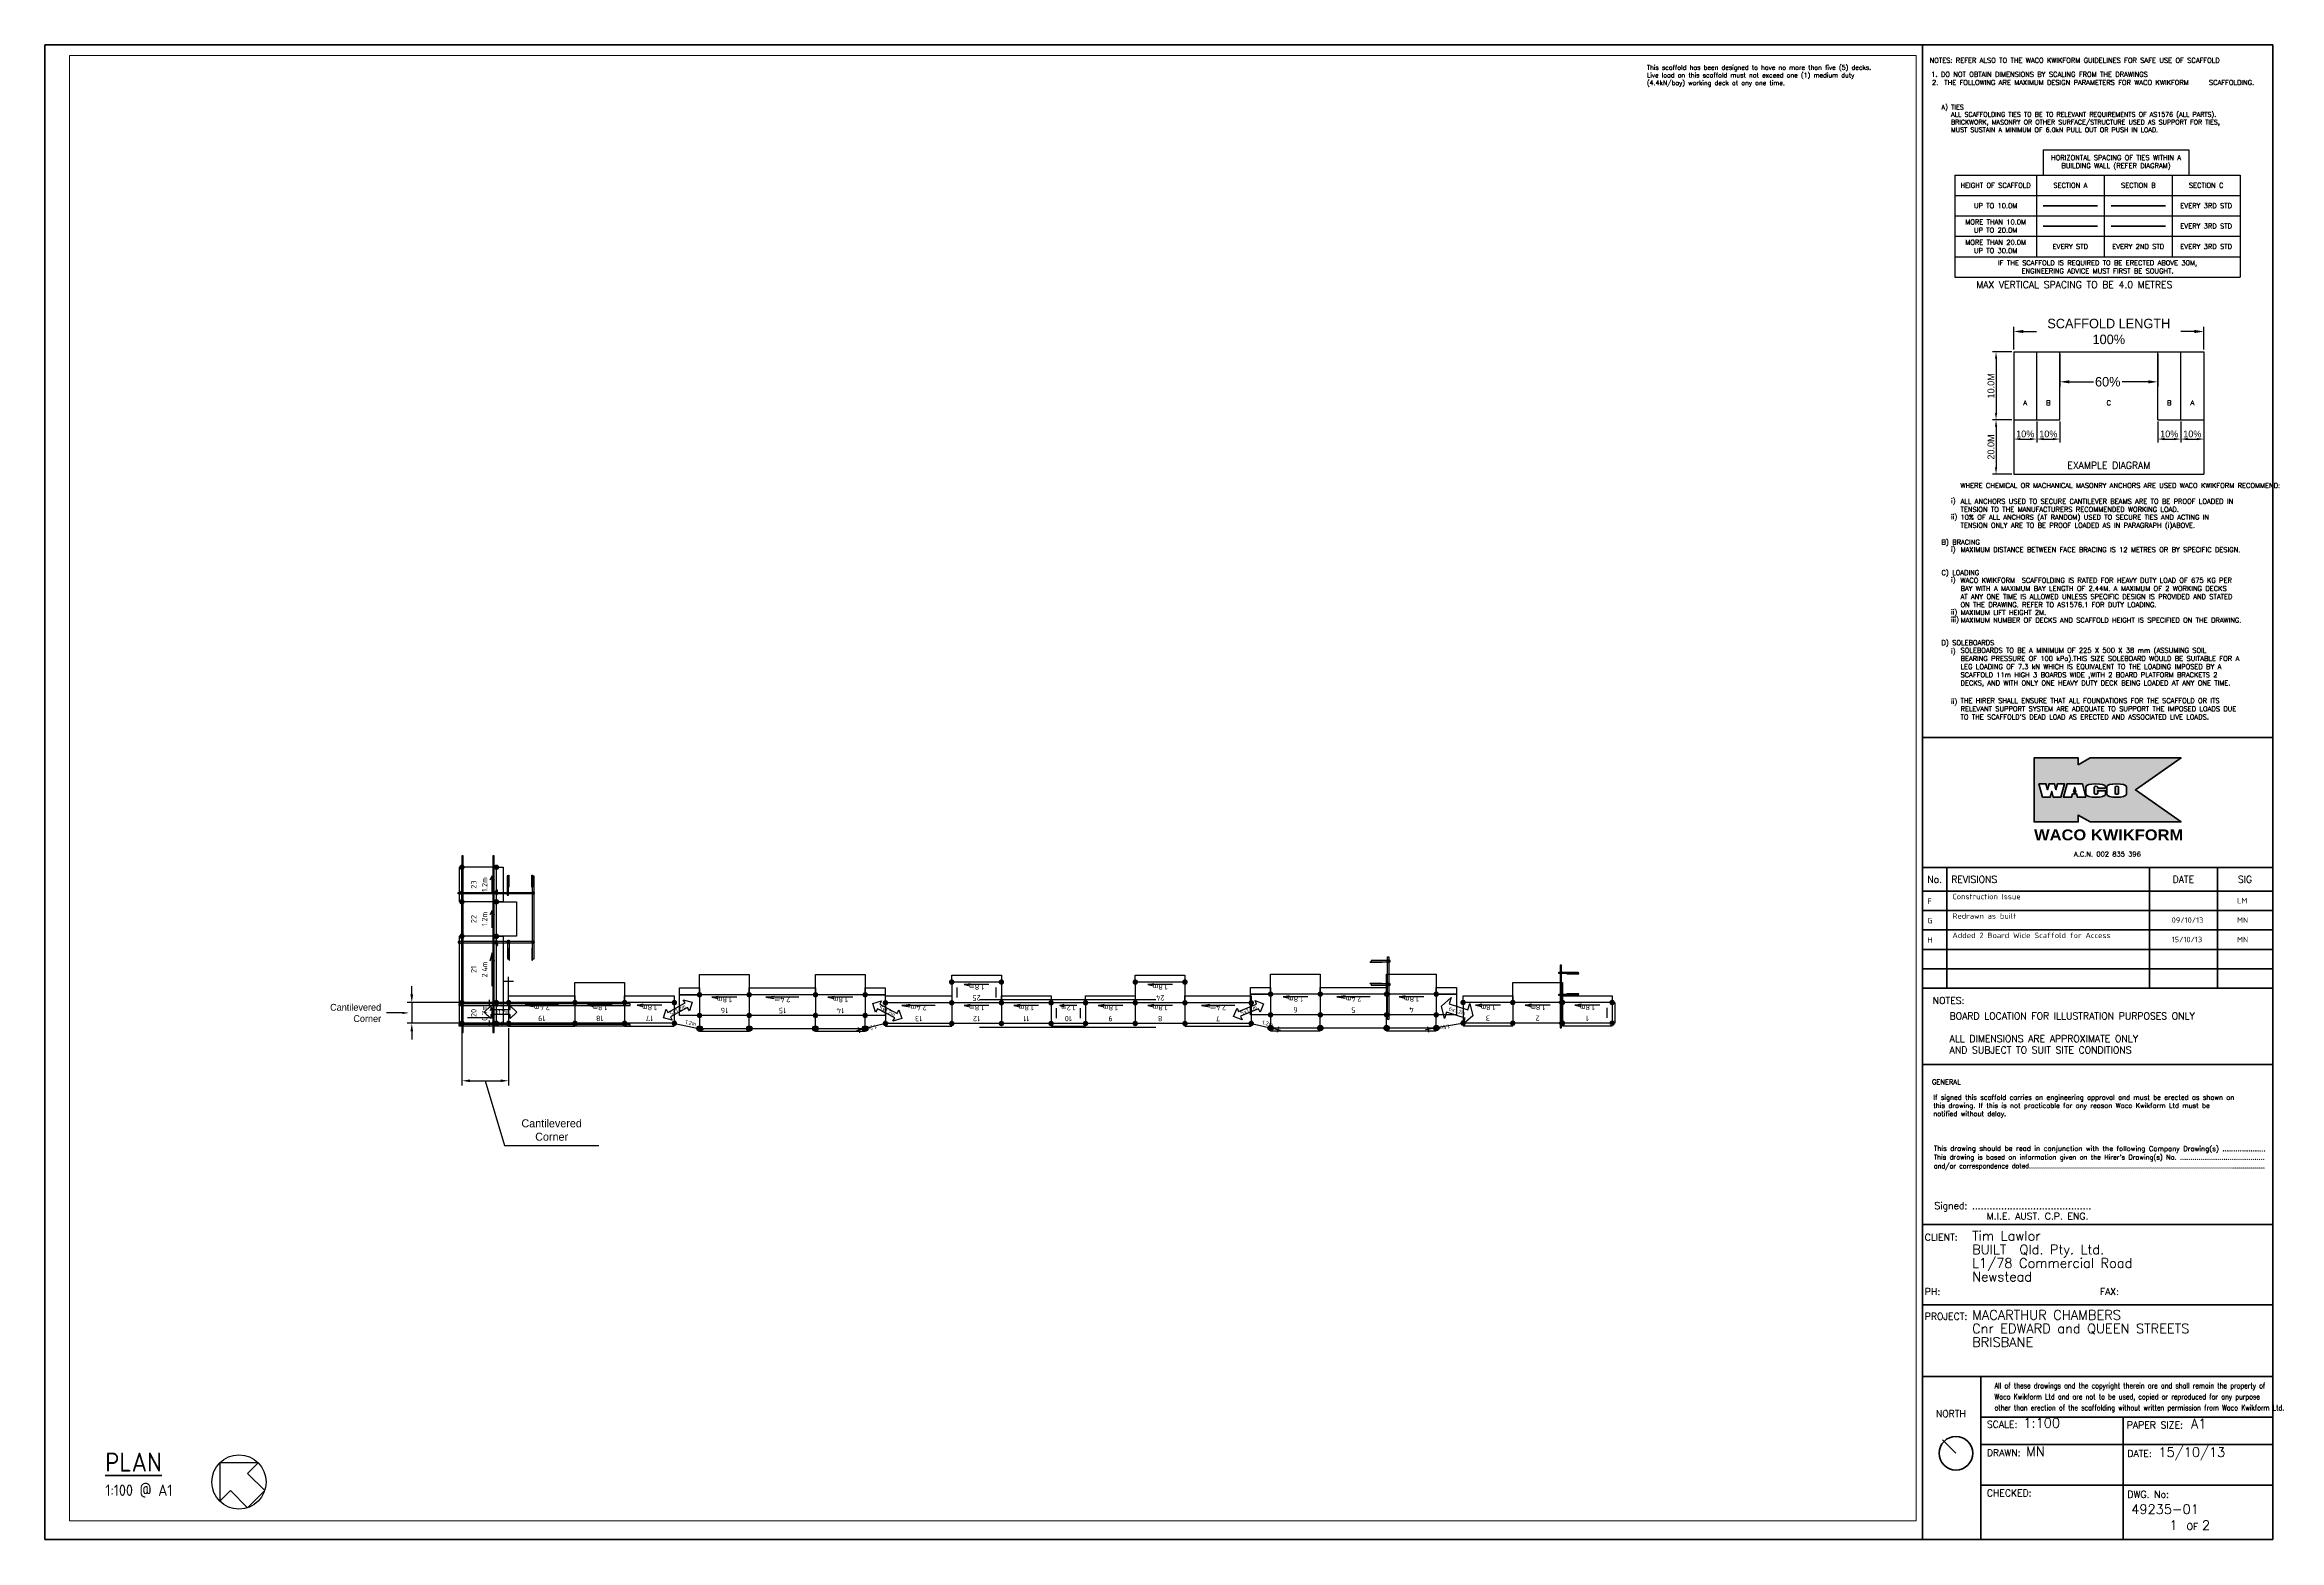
# Paper-space layout 'PLAN' of a CAD drawing. Header units: millimetres. Extents: x 10 to 832, y 26 to 576.
# The model-space entities are those that its viewports show. They can reach past a viewport. Long polylines and large blocks are cut down to what shows.
import ezdxf
from ezdxf import colors
from ezdxf.entities.mleader import LeaderData, LeaderLine
from ezdxf.enums import TextEntityAlignment as Align
from ezdxf.math import Vec2, Vec3

# ---------------------------------------------------------------- set-up
doc = ezdxf.new("R2010")
doc.units = ezdxf.units.MM
doc.linetypes.add('KwikScaf_DASHED', pattern=[3.75, 2.5, -1.25])
doc.linetypes.add('KwikScaf_Line', pattern=[1, 1, 0])
for name, color, linetype in [('Dims', 7, 'Continuous'), ('Extras', 6, 'Continuous'), ('KwikScaf Schematic', 7, 'Continuous')]:
    doc.layers.add(name, color=color, linetype=linetype)
for name, color, linetype, lineweight in [('Sheet 018', 10, 'Continuous', 18), ('Sheet 025', 50, 'Continuous', 25), ('Sheet 035', 90, 'Continuous', 35), ('Sheet 050', 130, 'Continuous', 50), ('Sheet 070', 180, 'Continuous', 70), ('Text', 7, 'Continuous', 30), ('Text Title', 5, 'Continuous', 70)]:
    doc.layers.add(name, color=color, linetype=linetype, lineweight=lineweight)
doc.layers.add('Viewport', color=7, linetype='Continuous', plot=False)
doc.styles.add('KwikScaf ISO', font='isocp.shx')
doc.styles.add('ROMANS', font='romans')
doc.styles.add('WACO', font='')
doc.styles.get('WACO').set_extended_font_data('Arial Black')
doc.dimstyles.new('ISO-25', dxfattribs={"dimtxt": 2.5, "dimasz": 2.5, "dimexe": 1.25, "dimexo": 0.625, "dimtad": 1, "dimtxsty": 'Standard', "dimcen": 2.5, "dimadec": 0, "dimazin": 0, "dimtfac": 1, "dimtmove": 0, "dimatfit": 3, "dimfxl": 1, "dimarcsym": 0})
doc.dimstyles.new('ISO-35', dxfattribs={"dimscale": 0, "dimtxt": 3.5, "dimasz": 3.5, "dimexe": 1.75, "dimexo": 0.875, "dimgap": 0.875, "dimtad": 1, "dimdsep": 46, "dimtxsty": 'Standard', "dimcen": 3.5, "dimadec": 0, "dimazin": 0, "dimtfac": 1, "dimtmove": 0, "dimatfit": 3, "dimfxl": 1, "dimtolj": 1, "dimtzin": 0, "dimarcsym": 0})
doc.dimstyles.new('Scale 100 ISO-30', dxfattribs={"dimscale": 100, "dimtxt": 2.96, "dimasz": 3, "dimexe": 1.75, "dimexo": 1.8, "dimgap": 1.8, "dimtad": 1, "dimdec": 0, "dimdsep": 46, "dimtxsty": 'Standard', "dimcen": 0, "dimaunit": 1, "dimazin": 0, "dimtfac": 1, "dimtdec": 0, "dimtmove": 1, "dimatfit": 3, "dimfxl": 1, "dimtolj": 1, "dimtzin": 0, "dimarcsym": 0})

# ---------------------------------------------------------------- blocks, each defined once
blk = doc.blocks.new('NORTHPOINT')
for p, q in [((0, 10), (-10, 0)), ((10, 0), (0, 10)), ((-10, 0), (-4.47215, 0)), ((-4.47215, 0), (-4.47215, -8.9443)), ((4.47215, 0), (10, 0)), ((4.47215, -8.9443), (4.47215, 0)), ((-4.47215, -8.9443), (4.47215, -8.9443))]:
    blk.add_line(p, q)
blk.add_circle((0, 0), 10)
blk = doc.blocks.new('*D91')
at = {"layer": 'Defpoints', "color": 0}
for p in [(724.69, 411.98), (718.19, 391.98), (724.69, 391.98)]:
    blk.add_point(p, dxfattribs=at)
at = {"layer": 'Dims', "color": 0, "lineweight": -2}
for p, q in [((724.06, 411.98), (716.94, 411.98)), ((718.19, 409.48), (718.19, 394.48)), ((724.06, 391.98), (716.94, 391.98))]:
    blk.add_line(p, q, dxfattribs=at)
at = {"layer": 'Dims', "color": 0}
for points in [[(717.78, 409.48), (718.61, 409.48), (718.19, 411.98)], [(717.78, 394.48), (718.61, 394.48), (718.19, 391.98)]]:
    blk.add_solid(points, dxfattribs=at)
at = {"layer": 'Dims', "color": 0, "insert": (716.32, 401.98), "char_height": 2.5, "attachment_point": 5, "rotation": 90}
blk.add_mtext('20.0M', dxfattribs=at)
blk = doc.blocks.new('*D92')
at = {"layer": 'Defpoints', "color": 0}
for p in [(786.19, 411.98), (794.69, 411.98), (794.69, 404.9)]:
    blk.add_point(p, dxfattribs=at)
at = {"layer": 'Dims', "color": 0, "lineweight": -2}
for p, q in [((786.19, 411.35), (786.19, 403.65)), ((794.69, 411.35), (794.69, 403.65)), ((788.69, 404.9), (792.19, 404.9))]:
    blk.add_line(p, q, dxfattribs=at)
at = {"layer": 'Dims', "color": 0}
for points in [[(788.69, 405.31), (788.69, 404.48), (786.19, 404.9)], [(792.19, 405.31), (792.19, 404.48), (794.69, 404.9)]]:
    blk.add_solid(points, dxfattribs=at)
at = {"layer": 'Dims', "color": 0, "insert": (790.44, 406.77), "char_height": 2.5, "attachment_point": 5}
blk.add_mtext('10%', dxfattribs=at)
blk = doc.blocks.new('*D93')
at = {"color": 0, "lineweight": -2}
for p, q in [((724.69, 437.85), (724.69, 446.22)), ((728.19, 444.47), (733.14, 444.47)), ((791.19, 444.47), (786.23, 444.47)), ((794.69, 437.85), (794.69, 446.22))]:
    blk.add_line(p, q, dxfattribs=at)
at = {"color": 0}
for points in [[(728.19, 445.06), (728.19, 443.89), (724.69, 444.47)], [(791.19, 445.06), (791.19, 443.89), (794.69, 444.47)]]:
    blk.add_solid(points, dxfattribs=at)
at = {"layer": 'Defpoints', "color": 0}
for p in [(794.69, 444.47), (724.69, 436.98), (794.69, 436.98)]:
    blk.add_point(p, dxfattribs=at)
at = {"color": 0, "insert": (759.69, 444.47), "char_height": 3.5, "attachment_point": 5}
blk.add_mtext('\\A1;SCAFFOLD LENGTH\\P100%', dxfattribs=at)
blk = doc.blocks.new('*D94')
at = {"layer": 'Defpoints', "color": 0}
for p in [(724.69, 436.98), (718.19, 411.98), (724.69, 411.98)]:
    blk.add_point(p, dxfattribs=at)
at = {"layer": 'Dims', "color": 0, "lineweight": -2}
for p, q in [((724.06, 436.98), (716.94, 436.98)), ((718.19, 434.48), (718.19, 414.48)), ((724.06, 411.98), (716.94, 411.98))]:
    blk.add_line(p, q, dxfattribs=at)
at = {"layer": 'Dims', "color": 0}
for points in [[(717.78, 434.48), (718.61, 434.48), (718.19, 436.98)], [(717.78, 414.48), (718.61, 414.48), (718.19, 411.98)]]:
    blk.add_solid(points, dxfattribs=at)
at = {"layer": 'Dims', "color": 0, "insert": (716.32, 424.48), "char_height": 2.5, "attachment_point": 5, "rotation": 90}
blk.add_mtext('10.0M', dxfattribs=at)
blk = doc.blocks.new('*D95')
at = {"layer": 'Defpoints', "color": 0}
for p in [(724.69, 411.98), (733.19, 411.98), (733.19, 404.9)]:
    blk.add_point(p, dxfattribs=at)
at = {"layer": 'Dims', "color": 0, "lineweight": -2}
for p, q in [((724.69, 411.35), (724.69, 403.65)), ((733.19, 411.35), (733.19, 403.65)), ((727.19, 404.9), (730.69, 404.9))]:
    blk.add_line(p, q, dxfattribs=at)
at = {"layer": 'Dims', "color": 0}
for points in [[(727.19, 405.31), (727.19, 404.48), (724.69, 404.9)], [(730.69, 405.31), (730.69, 404.48), (733.19, 404.9)]]:
    blk.add_solid(points, dxfattribs=at)
at = {"layer": 'Dims', "color": 0, "insert": (728.94, 406.77), "char_height": 2.5, "attachment_point": 5}
blk.add_mtext('10%', dxfattribs=at)
blk = doc.blocks.new('*D96')
at = {"layer": 'Defpoints', "color": 0}
for p in [(733.19, 411.98), (741.69, 411.98), (741.69, 404.9)]:
    blk.add_point(p, dxfattribs=at)
at = {"layer": 'Dims', "color": 0, "lineweight": -2}
for p, q in [((733.19, 411.35), (733.19, 403.65)), ((741.69, 411.35), (741.69, 403.65)), ((735.69, 404.9), (739.19, 404.9))]:
    blk.add_line(p, q, dxfattribs=at)
at = {"layer": 'Dims', "color": 0}
for points in [[(735.69, 405.31), (735.69, 404.48), (733.19, 404.9)], [(739.19, 405.31), (739.19, 404.48), (741.69, 404.9)]]:
    blk.add_solid(points, dxfattribs=at)
at = {"layer": 'Dims', "color": 0, "insert": (737.44, 406.77), "char_height": 2.5, "attachment_point": 5}
blk.add_mtext('10%', dxfattribs=at)
blk = doc.blocks.new('*D97')
at = {"layer": 'Defpoints', "color": 0}
for p in [(777.69, 411.98), (786.19, 411.98), (786.19, 404.9)]:
    blk.add_point(p, dxfattribs=at)
at = {"layer": 'Dims', "color": 0, "lineweight": -2}
for p, q in [((777.69, 411.35), (777.69, 403.65)), ((786.19, 411.35), (786.19, 403.65)), ((780.19, 404.9), (783.69, 404.9))]:
    blk.add_line(p, q, dxfattribs=at)
at = {"layer": 'Dims', "color": 0}
for points in [[(780.19, 405.31), (780.19, 404.48), (777.69, 404.9)], [(783.69, 405.31), (783.69, 404.48), (786.19, 404.9)]]:
    blk.add_solid(points, dxfattribs=at)
at = {"layer": 'Dims', "color": 0, "insert": (781.94, 406.77), "char_height": 2.5, "attachment_point": 5}
blk.add_mtext('10%', dxfattribs=at)
blk = doc.blocks.new('*D98')
at = {"color": 0, "lineweight": -2}
for p, q in [((741.69, 436.1), (741.69, 424.21)), ((777.69, 436.1), (777.69, 424.21)), ((745.19, 425.96), (754.05, 425.96)), ((774.19, 425.96), (764.55, 425.96))]:
    blk.add_line(p, q, dxfattribs=at)
at = {"color": 0}
for points in [[(745.19, 426.54), (745.19, 425.38), (741.69, 425.96)], [(774.19, 426.54), (774.19, 425.38), (777.69, 425.96)]]:
    blk.add_solid(points, dxfattribs=at)
at = {"layer": 'Defpoints', "color": 0}
for p in [(741.69, 436.98), (777.69, 436.98), (777.69, 425.96)]:
    blk.add_point(p, dxfattribs=at)
at = {"color": 0, "insert": (759.3, 425.96), "char_height": 3.5, "attachment_point": 5}
blk.add_mtext('\\A1;60%', dxfattribs=at)
blk = doc.blocks.new('REVISION')
at = {"layer": 'Text', "style": 'KwikScaf ISO'}
for tag, p in [('REVISION', (1.85, 2.44)), ('DESCR.', (11.04, 4.15)), ('DESCRIPTION2', (11.1, 0.86)), ('DATE', (91.75, 2.62)), ('SIGNATURE', (115.81, 2.62))]:
    blk.add_attdef(tag, p, '', height=2, dxfattribs=at)
blk = doc.blocks.new('*D6')
at = {"color": 0, "lineweight": -2}
for p, q in [((10376, 13268), (8026, 13268)), ((8201, 13568), (8201, 13868)), ((8201, 13268), (8201, 12506)), ((10376, 12506), (8026, 12506)), ((8201, 12206), (8201, 11906))]:
    blk.add_line(p, q, dxfattribs=at)
at = {"color": 0}
for points in [[(8151, 13568), (8251, 13568), (8201, 13268)], [(8151, 12206), (8251, 12206), (8201, 12506)]]:
    blk.add_solid(points, dxfattribs=at)
at = {"layer": 'Defpoints', "color": 0}
for p in [(10556, 13268), (8201, 12506), (10556, 12506)]:
    blk.add_point(p, dxfattribs=at)
at = {"color": 0, "insert": (7873, 12887), "char_height": 296, "attachment_point": 5, "rotation": 90}
blk.add_mtext('\\A1;.', dxfattribs=at)
blk = doc.blocks.new('*D7')
at = {"color": 0, "lineweight": -2}
for p, q in [((10046, 12326), (10046, 10214)), ((11767, 12324), (11767, 10214)), ((10346, 10389), (11467, 10389)), ((10906, 10389), (11615, 8002)), ((11615, 8002), (15083, 8002))]:
    blk.add_line(p, q, dxfattribs=at)
at = {"color": 0}
for points in [[(10346, 10439), (10346, 10339), (10046, 10389)], [(11467, 10439), (11467, 10339), (11767, 10389)]]:
    blk.add_solid(points, dxfattribs=at)
at = {"layer": 'Defpoints', "color": 0}
for p in [(10046, 12506), (11767, 12504), (11767, 10389)]:
    blk.add_point(p, dxfattribs=at)
at = {"color": 0, "insert": (13349, 8576), "char_height": 296, "attachment_point": 5}
blk.add_mtext('\\A1;Cantilevered\\PCorner', dxfattribs=at)
blk = doc.blocks.new('90 Deg Coupler 2')
for p, q in [((-29, 60), (24, 60)), ((-29, 60), (-26, 55)), ((-29, 54), (-29, 36)), ((-15, 48), (-29, 54)), ((-29, 36), (-15, 42)), ((-29, 30), (-26, 35)), ((-29, 30), (24, 30)), ((-28, 57), (27, 57)), ((-28, 32), (27, 32)), ((-14, 50), (-26, 55)), ((-14, 40), (-26, 35)), ((-21, 51), (-21, 53)), ((-21, 37), (-21, 39)), ((-15, 48), (-15, 42)), ((-14, 40), (-14, 50)), ((-3, 90), (35, 90)), ((-3, 90), (-3, 60)), ((0, 0), (0, 30)), ((0, 0), (32, 0)), ((51, 65), (24, 60)), ((51, 25), (24, 30)), ((27, 57), (50, 62)), ((27, 32), (50, 28)), ((36, 59), (32, 44)), ((32, 44), (36, 31)), ((32, 0), (32, 28)), ((35, 90), (35, 62)), ((50, 62), (59, 55)), ((50, 28), (59, 35)), ((61, 55), (57, 55)), ((61, 35), (57, 35))]:
    blk.add_line(p, q)
for points in [[(1, 70), (31, 70), (31, 85), (1, 85)], [(4, 72), (28, 72), (28, 82), (4, 82)], [(49, 32), (60, 39), (60, 51), (49, 57), (38, 51), (38, 39)]]:
    blk.add_lwpolyline(points, close=True)
for points in [[(51, 65), (59, 60), (61, 55)], [(51, 25), (59, 30), (61, 35)]]:
    blk.add_lwpolyline(points)
for radius in [12.5, 5]:
    blk.add_circle((49, 45), radius)
blk = doc.blocks.new('90 Degree Coupler Front')
blk.add_blockref('90 Deg Coupler 2', (0, 0))
blk = doc.blocks.new('90 Deg Coupler')
h = blk.add_hatch()
h.set_pattern_fill('LINE', color=256, angle=30, style=0)
h.set_pattern_definition([(30, (-1483.059, -813.5773), (-1.5875, 2.7496307), [])])
h.paths.add_polyline_path([(31, 75), (21, 75), (22, 52), (32, 52)])
h.paths.add_polyline_path([(26, 4), (36, 5), (34, 24), (25, 20)])
h = blk.add_hatch()
h.set_pattern_fill('LINE', color=256, angle=5, style=0)
h.set_pattern_definition([(5, (1526.997, 8843.9646), (-0.2767195, 3.1629182), [])])
h.paths.add_polyline_path([(-5, -102), (5, -102), (5, -72), (-5, -72)])
h.paths.add_polyline_path([(-5, -137), (5, -137), (5, -122), (-5, -122)])
for p, q in [((-44, -25), (-29, 11)), ((-24, 0), (-32, 3)), ((15, 51), (40, 53)), ((16, 31), (15, 51)), ((16, 31), (20, 32)), ((43, 36), (17, 31)), ((46, 28), (18, 18)), ((21, 75), (31, 75)), ((22, 52), (21, 75)), ((27, -12), (25, 20)), ((26, 4), (36, 5)), ((32, 52), (31, 75)), ((37, -12), (34, 24)), ((41, 35), (40, 53)), ((46, 32), (43, 36)), ((46, 28), (46, 32)), ((46, 32), (46, 28)), ((46, 28), (46, 32)), ((-44, -32), (-44, -25)), ((-44, -32), (46, -32)), ((-30, -32), (-30, -27)), ((46, -32), (-30, -32)), ((-23, -82), (-23, -103)), ((-23, -82), (-10, -82)), ((-23, -103), (-10, -103)), ((22, -32), (-22, -32)), ((-22, -32), (-16, -57)), ((-10, -57), (-16, -57)), ((-13, -102), (12, -102)), ((-13, -122), (-13, -102)), ((-13, -122), (12, -122)), ((-10, -57), (-10, -47)), ((-10, -47), (10, -47)), ((-10, -82), (-10, -103)), ((-5, -47), (-5, -102)), ((-5, -72), (5, -72)), ((-5, -122), (-5, -137)), ((5, -137), (-5, -137)), ((5, -47), (5, -102)), ((5, -122), (5, -137)), ((10, -57), (10, -47)), ((10, -57), (16, -57)), ((22, -82), (10, -82)), ((10, -82), (10, -103)), ((22, -103), (10, -103)), ((12, -122), (12, -102)), ((22, -32), (16, -57)), ((41, -12), (21, -12)), ((22, -82), (22, -103)), ((46, -32), (41, -12))]:
    blk.add_line(p, q)
blk.add_lwpolyline([(17, 31), (-12, 30), (-20, 25), (-29, 11)])
for centre, radius in [((0, 0), 24.2), ((-33, -16), 5)]:
    blk.add_circle(centre, radius)
blk.add_arc((-38, -6), 22.6, 291.51766, 333.91497)
blk = doc.blocks.new('90 Degree Coupler Side')
at = {"rotation": 90}
blk.add_blockref('90 Deg Coupler', (-32, 44), dxfattribs=at)
blk = doc.blocks.new('KwikScaf A1 Drawing Sheet')
at = {"layer": 'Sheet 070'}
h = blk.add_hatch(color=256, dxfattribs=at)
h.paths.add_polyline_path([(746.68, 274.987), (747.604, 274.987), (747.142, 276.712)], flags=0)
h.paths.add_polyline_path([(751.294, 273.103), (749.965, 278.064), (744.319, 278.064), (742.99, 273.103), (746.01, 273.103), (746.333, 274.306), (747.787, 274.306), (748.109, 273.103)], flags=16)
h.paths.add_polyline_path([(735.287, 273.103), (733.957, 278.064), (736.554, 278.064), (737.141, 275.873), (737.728, 278.064), (739.645, 278.064), (740.232, 275.873), (740.819, 278.064), (743.416, 278.064), (742.087, 273.103), (739.266, 273.103), (738.687, 275.265), (738.107, 273.103)], flags=16)
h.paths.add_polyline_path([(748.442, 285.062), (748.442, 287.562), (732.192, 287.562), (732.192, 264.062), (748.442, 264.062), (748.442, 266.562), (752.772, 264.062), (786.272, 264.062), (769.492, 275.812), (786.272, 287.562), (752.772, 287.562)])
edge = h.paths.add_edge_path(flags=16)
edge.add_line((755.628, 274.483), (755.628, 275.499))
edge.add_line((755.628, 275.499), (758.488, 275.499))
edge.add_line((758.488, 275.499), (758.488, 274.203))
edge.add_ellipse((754.877, 274.203), major_axis=(-3.611, 0), ratio=0.3046528, start_angle=0, end_angle=180, ccw=False)
edge.add_line((751.267, 274.203), (751.267, 276.964))
edge.add_ellipse((754.877, 276.964), major_axis=(-3.611, 0), ratio=0.3046528, start_angle=180, end_angle=360, ccw=False)
edge.add_line((758.488, 276.964), (758.488, 276.424))
edge.add_line((758.488, 276.424), (755.628, 276.424))
edge.add_line((755.628, 276.424), (755.628, 276.844))
edge.add_ellipse((754.97, 276.844), major_axis=(-0.658, 0), ratio=0.4556516, start_angle=180, end_angle=360)
edge.add_line((754.311, 276.844), (754.311, 274.483))
edge.add_ellipse((754.97, 274.483), major_axis=(-0.658, 0), ratio=0.4556516, start_angle=0, end_angle=180)
edge = h.paths.add_edge_path(flags=16)
edge.add_ellipse((762.561, 274.203), major_axis=(-3.611, 0), ratio=0.3046528, start_angle=0, end_angle=180, ccw=False)
edge.add_line((758.951, 274.203), (758.951, 276.964))
edge.add_ellipse((762.561, 276.964), major_axis=(-3.611, 0), ratio=0.3046528, start_angle=180, end_angle=360, ccw=False)
edge.add_line((766.172, 276.964), (766.172, 274.203))
edge = h.paths.add_edge_path(flags=0)
edge.add_line((761.995, 276.844), (761.995, 274.483))
edge.add_ellipse((762.654, 274.483), major_axis=(-0.658, 0), ratio=0.4556516, start_angle=0, end_angle=180)
edge.add_line((763.312, 274.483), (763.312, 276.844))
edge.add_ellipse((762.654, 276.844), major_axis=(-0.658, 0), ratio=0.4556516, start_angle=180, end_angle=360)
at = {"layer": 'Sheet 025', "color": 0}
for p, q in [((735.533, 511.3), (789.189, 511.3)), ((735.533, 511.3), (735.533, 502.002)), ((789.189, 511.3), (789.189, 502.002)), ((703.04, 502.002), (808.04, 502.002)), ((703.04, 502.002), (703.04, 464.502)), ((733.04, 502.002), (733.04, 472.002)), ((758.04, 502.002), (758.04, 472.002)), ((783.04, 502.002), (783.04, 472.002)), ((808.04, 502.002), (808.04, 464.502)), ((703.04, 494.502), (808.04, 494.502)), ((703.04, 487.002), (808.04, 487.002)), ((703.04, 479.502), (808.04, 479.502)), ((703.04, 472.002), (808.04, 472.002)), ((703.04, 464.502), (808.04, 464.502)), ((724.685, 436.977), (724.685, 391.977)), ((724.685, 436.977), (794.685, 436.977)), ((733.185, 411.977), (733.185, 436.977)), ((741.685, 411.977), (741.685, 436.977)), ((777.685, 411.977), (777.685, 436.977)), ((786.185, 411.977), (786.185, 436.977)), ((794.685, 436.977), (794.685, 391.977)), ((724.685, 411.977), (741.685, 411.977)), ((777.685, 411.977), (794.685, 411.977)), ((724.685, 391.977), (794.685, 391.977))]:
    blk.add_line(p, q, dxfattribs=at)
at = {"layer": 'Sheet 050', "color": 0}
for p, q in [((700.13, 202.862), (700.13, 247.241)), ((774.636, 202.862), (774.636, 247.241)), ((799.636, 202.862), (799.636, 247.241)), ((691.08, 238.562), (820, 238.562)), ((691.08, 231.422), (820, 231.422)), ((691.08, 224.282), (820, 224.282)), ((691.08, 217.142), (820, 217.142)), ((691.08, 210.002), (820, 210.002)), ((712.537, 45), (820, 45)), ((765.006, -0.282), (765.006, 44.718)), ((712.537, 35), (820, 35)), ((712.537, 20), (820, 20))]:
    blk.add_line(p, q, dxfattribs=at)
at = {"layer": 'Sheet 070'}
for p, q in [((0, 550), (820, 550)), ((0, 0), (0, 550)), ((691.08, 550), (691.08, 0)), ((820, 550), (820, 0)), ((735.54, 490.752), (755.54, 490.752)), ((760.54, 490.752), (780.54, 490.752)), ((735.54, 483.252), (755.54, 483.252)), ((760.54, 483.252), (780.54, 483.252)), ((691.08, 295.143), (820, 295.143)), ((751.267, 276.964), (751.267, 274.203)), ((754.311, 276.844), (754.311, 274.483)), ((755.628, 276.844), (755.628, 276.424)), ((755.628, 276.424), (758.488, 276.424)), ((758.488, 276.424), (758.488, 276.964)), ((758.951, 276.964), (758.951, 274.203)), ((761.995, 276.844), (761.995, 274.483)), ((763.312, 276.844), (763.312, 274.483)), ((766.172, 274.203), (766.172, 276.964)), ((691.08, 247.241), (820, 247.241)), ((691.08, 202.862), (820, 202.862)), ((691.08, 174.812), (820, 174.812)), ((691.095, 115.865), (820, 115.865)), ((691.095, 86.347), (820, 86.347)), ((691.08, 60), (820, 60)), ((712.537, -0.18), (712.537, 59.82)), ((820, 0), (0, 0))]:
    blk.add_line(p, q, dxfattribs=at)
for points in [[(748.442, 285.062), (748.442, 287.562), (732.192, 287.562), (732.192, 264.062), (748.442, 264.062), (748.442, 266.562), (752.772, 264.062), (786.272, 264.062), (769.492, 275.812), (786.272, 287.562), (752.772, 287.562)], [(735.287, 273.103), (733.957, 278.064), (736.554, 278.064), (737.141, 275.873), (737.728, 278.064), (739.645, 278.064), (740.232, 275.873), (740.819, 278.064), (743.416, 278.064), (742.087, 273.103), (739.266, 273.103), (738.687, 275.265), (738.107, 273.103), (735.287, 273.103)], [(751.294, 273.103), (749.965, 278.064), (744.319, 278.064), (742.99, 273.103), (746.01, 273.103), (746.333, 274.306), (747.787, 274.306), (748.109, 273.103)], [(746.68, 274.987), (747.604, 274.987), (747.142, 276.712)]]:
    blk.add_lwpolyline(points, close=True, dxfattribs=at)
blk.add_lwpolyline([(755.628, 274.483), (755.628, 275.499), (758.488, 275.499), (758.488, 274.203)], dxfattribs=at)
blk.add_circle((703.412, 31.743), 6.188, dxfattribs=at)
for centre, major_axis, ratio in [((754.877, 276.964), (-3.611, 0), 0.3046528), ((754.97, 276.844), (-0.658, 0), 0.4556516), ((762.561, 276.964), (-3.611, 0), 0.3046528), ((762.654, 276.844), (-0.658, 0), 0.4556516)]:
    blk.add_ellipse(centre, major_axis=major_axis, ratio=ratio, start_param=3.1415927, end_param=6.2831853, dxfattribs=at)
at = {"layer": 'Sheet 070', "extrusion": (0, 0, -1)}
for centre, major_axis, ratio in [((754.877, 274.203), (-3.611, 0), 0.3046528), ((754.97, 274.483), (-0.658, 0), 0.4556516), ((762.561, 274.203), (-3.611, 0), 0.3046528), ((762.654, 274.483), (-0.658, 0), 0.4556516)]:
    blk.add_ellipse(centre, major_axis=major_axis, ratio=ratio, start_param=3.1415927, end_param=6.2831853, dxfattribs=at)
at = {"layer": 'Sheet 018', "color": 0, "style": 'ROMANS'}
for s, height, p in [('NOTES: REFER ALSO TO THE WACO KWIKFORM GUIDELINES FOR SAFE USE OF SCAFFOLD', 1.8, (693.735, 543.351)), ('1. DO NOT OBTAIN DIMENSIONS BY SCALING FROM THE DRAWINGS', 1.8, (694.353, 538.204)), ('2.', 1.8, (694.611, 535.204)), ('A) TIES', 1.7249, (698.111, 526.204)), ('i)', 1.8, (701.611, 381.262)), ('ii)', 1.8, (701.611, 375.39)), ('B) BRACING', 1.8, (698.111, 366.076)), ('i)', 1.8, (701.611, 363.434)), ('C) LOADING', 1.8, (698.111, 354.827)), ('i)', 1.8, (701.611, 352.186)), ('ii)', 1.8, (701.611, 340.342)), ('iii)', 1.8, (701.611, 337.582)), ('D) SOLEBOARDS', 1.8, (698.111, 329.06)), ('i)', 1.8, (701.611, 325.975)), ('ii)', 1.8, (701.611, 307.456)), ('GENERAL', 1.8, (694.624, 167.469))]:
    blk.add_text(s, height=height, dxfattribs=at).set_placement(p)
at = {"layer": 'Sheet 018', "style": 'ROMANS'}
for s, p in [('A', (728.935, 418.227)), ('B', (737.435, 418.227)), ('C', (759.685, 418.227)), ('B', (781.935, 418.227)), ('A', (790.435, 418.227))]:
    blk.add_text(s, height=1.8, dxfattribs=at).set_placement(p, align=Align.MIDDLE_CENTER)
at = {"layer": 'Sheet 018', "style": 'WACO', "width": 0.982356}
blk.add_text('WACO KWIKFORM', height=4, dxfattribs=at).set_placement((732.189, 257.266), (787.077, 257.266), align=Align.FIT)
at = {"layer": 'Sheet 018', "style": 'ROMANS'}
blk.add_text('A.C.N. 002 835 396', height=1.8, dxfattribs=at).set_placement((759.181, 251.284), align=Align.CENTER)
at = {"layer": 'Sheet 018', "color": 0, "style": 'ROMANS'}
for s, rotation, width, p, p2 in [("This drawing is based on information given on the Hirer's Drawing(s) No. .........................................", 359.990352, 0.858759, (695.293, 139.79), (817.114, 139.769)), ('This drawing should be read in conjunction with the following Company Drawing(s) ....................', 359.939561, 0.893535, (695.293, 143.028), (817.375, 142.899)), ('and/or correspondence dated......................................................................................................................', 0.041275, 0.854628, (695.293, 136.552), (817.114, 136.639))]:
    blk.add_text(s, height=1.8, rotation=rotation, dxfattribs=dict(at, width=width)).set_placement(p, p2, align=Align.FIT)
at = {"layer": 'Sheet 018', "color": 0, "style": 'ROMANS', "width": 0.7}
for s, p in [('All of these drawings and the copyright therein are and shall remain the property of ', (717.637, 55.615)), ('Waco Kwikform Ltd and are not to be used, copied or reproduced for any purpose ', (717.637, 51.567)), ('other than erection of the scaffolding without written permission from Waco Kwikform Ltd.', (717.637, 47.52))]:
    blk.add_text(s, height=2, dxfattribs=at).set_placement(p)
at = {"layer": 'Sheet 018', "color": 0, "style": 'ROMANS'}
for s, insert, char_height, width, attachment_point in [('THE FOLLOWING ARE MAXIMUM DESIGN PARAMETERS FOR WACO KWIKFORM      SCAFFOLDING.', (699.111, 537.004), 1.8, 117.38945, 1), ('ALL SCAFFOLDING TIES TO BE TO RELEVANT REQUIREMENTS OF AS1576 (ALL PARTS). BRICKWORK, MASONRY OR OTHER SURFACE/STRUCTURE USED AS SUPPORT FOR TIES, MUST SUSTAIN A MINIMUM OF 6.0kN PULL OUT OR PUSH IN LOAD.', (701.611, 525.204), 1.699928, 114.8895, 1), ('HORIZONTAL SPACING OF TIES WITHIN A BUILDING WALL (REFER DIAGRAM)', (762.361, 506.651), 1.8, 52.43032, 5), ('HEIGHT OF SCAFFOLD', (718.04, 498.252), 1.8, 28, 5), ('SECTION A', (745.54, 498.252), 1.8, 20, 5), ('SECTION B', (770.54, 498.252), 1.8, 20, 5), ('SECTION C', (795.54, 498.252), 1.8, 20, 5), ('MORE THAN 10.0M UP TO 20.0M', (718.04, 483.252), 1.8, 28, 5), ('UP TO 10.0M', (718.04, 490.752), 1.8, 28, 5), ('EVERY 3RD STD', (795.54, 490.752), 1.8, 20, 5), ('MORE THAN 20.0M UP TO 30.0M', (718.04, 475.752), 1.8, 28, 5), ('EVERY 3RD STD', (795.54, 483.252), 1.8, 20, 5), ('IF THE SCAFFOLD IS REQUIRED TO BE ERECTED ABOVE 30M, ENGINEERING ADVICE MUST FIRST BE SOUGHT.', (755.54, 468.252), 1.8, 92.1925, 5), ('EVERY STD', (745.54, 475.752), 1.8, 20, 5), ('EVERY 2ND STD', (770.54, 475.752), 1.8, 20, 5), ('EVERY 3RD STD', (795.54, 475.752), 1.8, 20, 5), ('WHERE CHEMICAL OR MACHANICAL MASONRY ANCHORS ARE USED WACO KWIKFORM RECOMMEND:', (705.111, 388.716), 1.8, 111.3895, 1), ('ALL ANCHORS USED TO SECURE CANTILEVER BEAMS ARE TO BE PROOF LOADED IN TENSION TO THE MANUFACTURERS RECOMMENDED WORKING LOAD.', (705.111, 382.903), 1.8, 111.3895, 1), ('10% OF ALL ANCHORS (AT RANDOM) USED TO SECURE TIES AND ACTING IN    TENSION ONLY ARE TO BE PROOF LOADED AS IN PARAGRAPH (i)ABOVE.', (705.111, 377.042), 1.8, 111.3895, 1), ('MAXIMUM DISTANCE BETWEEN FACE BRACING IS 12 METRES OR BY SPECIFIC DESIGN.', (705.111, 365.076), 1.8, 111.3895, 1), ('WACO KWIKFORM  SCAFFOLDING IS RATED FOR HEAVY DUTY LOAD OF 675 KG PER BAY WITH A MAXIMUM BAY LENGTH OF 2.44M. A MAXIMUM OF 2 WORKING DECKS  AT ANY ONE TIME IS ALLOWED UNLESS SPECIFIC DESIGN IS PROVIDED AND STATED ON THE DRAWING. REFER TO AS1576.1 FOR DUTY LOADING.', (705.111, 353.827), 1.8, 111.3895, 1), ('MAXIMUM LIFT HEIGHT 2M.', (705.111, 341.993), 1.8, 117.0725, 1), ('MAXIMUM NUMBER OF DECKS AND SCAFFOLD HEIGHT IS SPECIFIED ON THE DRAWING.', (705.111, 339.149), 1.8, 111.3895, 1), ('SOLEBOARDS TO BE A MINIMUM OF 225 X 500 X 38 mm (ASSUMING SOIL   BEARING PRESSURE OF 100 kPa).THIS SIZE SOLEBOARD WOULD BE SUITABLE FOR A LEG LOADING OF 7.3 kN WHICH IS EQUIVALENT TO THE LOADING IMPOSED BY A SCAFFOLD 11m HIGH 3 BOARDS WIDE ,WITH 2 BOARD PLATFORM BRACKETS 2 DECKS, AND WITH ONLY ONE HEAVY DUTY DECK BEING LOADED AT ANY ONE TIME.', (705.111, 328.06), 1.8, 111.3895, 1), ("THE HIRER SHALL ENSURE THAT ALL FOUNDATIONS FOR THE SCAFFOLD OR ITS RELEVANT SUPPORT SYSTEM ARE ADEQUATE TO SUPPORT THE IMPOSED LOADS DUE TO THE SCAFFOLD'S DEAD LOAD AS ERECTED AND ASSOCIATED LIVE LOADS.", (705.111, 309.541), 1.8, 111.3895, 1), ('If signed this scaffold carries an engineering approval and must be erected as shown on this drawing. If this is not practicable for any reason Waco Kwikform Ltd must be notified without delay.', (695.098, 163.597), 1.8, 120.5714, 1)]:
    blk.add_mtext(s, dxfattribs=dict(at, insert=insert, char_height=char_height, width=width, attachment_point=attachment_point))
at = {"layer": 'Sheet 025', "color": 0, "style": 'ROMANS'}
for s, p in [('MAX VERTICAL SPACING TO BE 4.0 METRES', (710.884, 460.456)), ('NOTES:', (694.885, 197.048)), ('Signed: .........................................', (695.514, 121.564)), ('M.I.E. AUST. C.P. ENG.', (714.8, 117.708)), ('CLIENT:', (691.95, 109.974)), ('PH:', (691.95, 89.974)), ('FAX:', (756.402, 89.974)), ('PROJECT:', (691.95, 80.883)), ('NORTH', (696.041, 45.071)), ('SCALE:', (714.805, 41.152)), ('PAPER SIZE:', (766.311, 40.87)), ('DRAWN:', (714.805, 30.673)), ('DATE:', (766.515, 30.391)), ('CHECKED:', (714.805, 15.859)), ('DWG. No:', (766.515, 15.396)), ('OF', (788.325, 3.517))]:
    blk.add_text(s, height=2.5, dxfattribs=at).set_placement(p)
blk.add_text('EXAMPLE DIAGRAM', height=2.5, dxfattribs=at).set_placement((759.685, 393.977), align=Align.CENTER)
for s, p in [('No.', (695.605, 242.902)), ('DATE', (787.136, 242.902)), ('SIG', (809.818, 242.902))]:
    blk.add_text(s, height=2.5, dxfattribs=at).set_placement(p, align=Align.MIDDLE_CENTER)
blk.add_text('REVISIONS', height=2.5, dxfattribs=at).set_placement((701.692, 242.902), align=Align.MIDDLE_LEFT)
at = {"layer": 'Sheet 025', "color": 0, "insert": (701.102, 193.849), "char_height": 2.5, "width": 104.1343, "attachment_point": 1, "style": 'ROMANS'}
blk.add_mtext('BOARD LOCATION FOR ILLUSTRATION PURPOSES ONLY\\P\\PALL DIMENSIONS ARE APPROXIMATE ONLY\\PAND SUBJECT TO SUIT SITE CONDITIONS', dxfattribs=at)
at = {"layer": 'Sheet 035', "color": 0, "style": 'ROMANS'}
for tag, p in [('CLIENT_CONTACT', (709.388, 109.974)), ('COMPANY', (709.388, 104.974)), ('ADDRESS_STREET', (709.388, 99.974)), ('CITY', (709.388, 94.974)), ('PHONE_NO.', (709.388, 89.974)), ('FAX_NO.', (773.84, 89.974)), ('PROJECT_TITLE:', (709.388, 80.883)), ('PROJECT_DESCRIPTION', (709.388, 75.883)), ('PROJECT_DESCRIPTION_2', (709.388, 70.883)), ('PROJECT_DESCRIPTION_3', (709.388, 65.883)), ('PROJECT_DESCRIPTION_4', (709.388, 60.883)), ('SCALE', (728.243, 41.152)), ('PAPER_SIZE', (789.929, 40.87)), ('DRAFTSMAN', (729.243, 30.673)), ('DATE', (777.952, 30.391)), ('DWG_NO', (767.952, 9.396))]:
    blk.add_attdef(tag, p, '', height=3.5, dxfattribs=at)
for tag, p in [('PAGE_NO.', (783.453, 3.517)), ('OF_PAGES.', (795.453, 3.517))]:
    blk.add_attdef(tag, text='', height=3.5, dxfattribs=at).set_placement(p, align=Align.CENTER)
dim = blk.add_linear_dim(base=(794.685, 444.475), p1=(724.685, 436.977), p2=(794.685, 436.977), text='SCAFFOLD LENGTH\\P100%', dimstyle='ISO-35', override={"dimscale": 1, "dimtad": 0})
dim.commit()
dim.dimension.update_dxf_attribs({"geometry": '*D93', "text_midpoint": (759.685, 444.475)})
dim = blk.add_linear_dim(base=(777.685, 425.961), p1=(741.685, 436.977), p2=(777.685, 436.977), text='60%', dimstyle='ISO-35', override={"dimscale": 1, "dimtad": 0})
dim.commit()
dim.dimension.update_dxf_attribs({"geometry": '*D98', "text_midpoint": (759.298, 425.961), "dimtype": 160})
at = {"layer": 'Dims'}
dim = blk.add_linear_dim(base=(718.193, 411.977), p1=(724.685, 436.977), p2=(724.685, 411.977), angle=90, text='10.0M', dimstyle='ISO-25', dxfattribs=at)
dim.commit()
dim.dimension.update_dxf_attribs({"geometry": '*D94', "text_midpoint": (716.318, 424.477)})
dim = blk.add_linear_dim(base=(718.193, 391.977), p1=(724.685, 411.977), p2=(724.685, 391.977), angle=90, text='20.0M', dimstyle='ISO-25', override={"dimtmove": 1}, dxfattribs=at)
dim.commit()
dim.dimension.update_dxf_attribs({"geometry": '*D91', "text_midpoint": (716.318, 401.977)})
dim = blk.add_linear_dim(base=(733.185, 404.896), p1=(724.685, 411.977), p2=(733.185, 411.977), text='10%', dimstyle='ISO-25', dxfattribs=at)
dim.commit()
dim.dimension.update_dxf_attribs({"geometry": '*D95', "text_midpoint": (728.935, 406.771)})
for base, p1, p2, picture, middle in [((741.685, 404.896), (733.185, 411.977), (741.685, 411.977), '*D96', (737.435, 406.771)), ((786.185, 404.896), (777.685, 411.977), (786.185, 411.977), '*D97', (781.935, 406.771)), ((794.685, 404.896), (786.185, 411.977), (794.685, 411.977), '*D92', (790.435, 406.771))]:
    dim = blk.add_linear_dim(base=base, p1=p1, p2=p2, text='10%', dimstyle='ISO-25', override={"dimtmove": 1}, dxfattribs=at)
    dim.commit()
    dim.dimension.update_dxf_attribs({"geometry": picture, "text_midpoint": middle})

msp = doc.modelspace()

# ---------------------------------------------------------------- hatches: boundary and pattern name
h = msp.add_hatch()
h.set_pattern_fill('INSUL', color=4, angle=-90, style=0)
h.set_pattern_definition([(270, (-3169.307, 40473.614), (9.525, -2e-15), []), (270, (-3166.132, 40473.614), (9.525, -2e-15), [3.175, -3.175]), (270, (-3162.957, 40473.614), (9.525, -2e-15), [3.175, -3.175])])
h.paths.add_polyline_path([(11775.5, 17953.1), (11760.5, 17953.1), (11760.5, 17517.1), (11775.5, 17517.1)])
h = msp.add_hatch()
h.set_pattern_fill('INSUL', color=4, angle=-90, style=0)
h.set_pattern_definition([(270, (-2305.7225, 40473.614), (9.525, -2e-15), []), (270, (-2302.5475, 40473.614), (9.525, -2e-15), [3.175, -3.175]), (270, (-2299.3725, 40473.614), (9.525, -2e-15), [3.175, -3.175])])
h.paths.add_polyline_path([(12639.1, 17953.1), (12624.1, 17953.1), (12624.1, 17517.1), (12639.1, 17517.1)])
h = msp.add_hatch()
h.set_pattern_fill('INSUL', color=4, angle=-90, style=0)
h.set_pattern_definition([(90, (-3146.3555, -7688.259), (9.525, 2e-15), []), (90, (-3143.1805, -7688.259), (9.525, 2e-15), [3.175, -3.175]), (90, (-3140.0055, -7688.259), (9.525, 2e-15), [3.175, -3.175])])
h.paths.add_polyline_path([(11798.5, 14832.3), (11783.5, 14832.3), (11783.5, 15268.3), (11798.5, 15268.3)])
h = msp.add_hatch()
h.set_pattern_fill('INSUL', color=4, angle=-90, style=0)
h.set_pattern_definition([(90, (-2305.7225, -7688.259), (9.525, 2e-15), []), (90, (-2302.5475, -7688.259), (9.525, 2e-15), [3.175, -3.175]), (90, (-2299.3725, -7688.259), (9.525, 2e-15), [3.175, -3.175])])
h.paths.add_polyline_path([(12639.1, 14832.3), (12624.1, 14832.3), (12624.1, 15268.3), (12639.1, 15268.3)])
h = msp.add_hatch()
h.set_pattern_fill('INSUL', color=4, style=0)
h.set_pattern_definition([(0, (20957.1505, -180.274), (0, 9.525), []), (0, (20957.1505, -177.099), (0, 9.525), [3.175, -3.175]), (0, (20957.1505, -173.924), (0, 9.525), [3.175, -3.175])])
h.paths.add_polyline_path([(43477.7, 14764.6), (43477.7, 14749.6), (43913.7, 14749.6), (43913.7, 14764.6)])
h = msp.add_hatch()
h.set_pattern_fill('INSUL', color=4, style=0)
h.set_pattern_definition([(180, (73673.216, -605.676), (0, 9.525), []), (180, (73673.216, -602.501), (0, 9.525), [3.175, -3.175]), (180, (73673.216, -599.326), (0, 9.525), [3.175, -3.175])])
h.paths.add_polyline_path([(50716.7, 14339.2), (50716.7, 14324.2), (51152.7, 14324.2), (51152.7, 14339.2)])
h = msp.add_hatch()
h.set_pattern_fill('INSUL', color=4, style=0)
h.set_pattern_definition([(0, (20957.1505, -964.512), (0, 9.525), []), (0, (20957.1505, -961.337), (0, 9.525), [3.175, -3.175]), (0, (20957.1505, -958.162), (0, 9.525), [3.175, -3.175])])
h.paths.add_polyline_path([(43477.7, 13980.3), (43477.7, 13965.3), (43913.7, 13965.3), (43913.7, 13980.3)])
h = msp.add_hatch()
h.set_pattern_fill('INSUL', color=4, style=0)
h.set_pattern_definition([(180, (73673.216, -1352.996), (0, 9.525), []), (180, (73673.216, -1349.821), (0, 9.525), [3.175, -3.175]), (180, (73673.216, -1346.646), (0, 9.525), [3.175, -3.175])])
h.paths.add_polyline_path([(51152.7, 13591.8), (51152.7, 13576.8), (50716.7, 13576.8), (50716.7, 13591.8)])
h = msp.add_hatch(color=5)
edge = h.paths.add_edge_path()
edge.add_arc((18790.8, 12310.8), 100, 0, 360)
h = msp.add_hatch(color=5)
edge = h.paths.add_edge_path()
edge.add_arc((20619.8, 12310.8), 100, 0, 360)
h = msp.add_hatch(color=5)
edge = h.paths.add_edge_path()
edge.add_arc((23058.8, 12310.8), 100, 0, 360)
h = msp.add_hatch(color=5)
edge = h.paths.add_edge_path()
edge.add_arc((24887.8, 12310.8), 100, 0, 360)
h = msp.add_hatch(color=5)
edge = h.paths.add_edge_path()
edge.add_arc((39810.7, 12332.2), 100, 0, 360)
h = msp.add_hatch(color=5)
edge = h.paths.add_edge_path()
edge.add_arc((41639.7, 12332.2), 100, 0, 360)
h = msp.add_hatch(color=5)
edge = h.paths.add_edge_path()
edge.add_arc((44078.7, 12332.2), 100, 0, 360)
h = msp.add_hatch(color=5)
edge = h.paths.add_edge_path()
edge.add_arc((45907.7, 12332.2), 100, 0, 360)

# ---------------------------------------------------------------- linework, layer by layer
at = {"color": 5}
for p, q in [((18790.8, 12793.8), (18790.8, 12310.8)), ((20619.8, 12310.8), (20619.8, 12793.8)), ((23058.8, 12310.8), (23058.8, 12793.8)), ((24887.8, 12310.8), (24887.8, 12793.8)), ((39810.7, 12815.2), (39810.7, 12332.2)), ((41639.7, 12332.2), (41639.7, 12815.2)), ((44078.7, 12332.2), (44078.7, 12815.2)), ((45907.7, 12332.2), (45907.7, 12815.2)), ((18790.8, 12310.8), (20619.8, 12310.8)), ((23058.8, 12310.8), (24887.8, 12310.8)), ((39810.7, 12332.2), (41639.7, 12332.2)), ((44078.7, 12332.2), (45907.7, 12332.2))]:
    msp.add_line(p, q, dxfattribs=at)
at = {"color": 5, "linetype": 'KwikScaf_DASHED'}
for p, q in [((18790.8, 12210.8), (20619.8, 12210.8)), ((23058.8, 12210.8), (24887.8, 12210.8)), ((39810.7, 12232.2), (41639.7, 12232.2)), ((44078.7, 12232.2), (45907.7, 12232.2))]:
    msp.add_line(p, q, dxfattribs=at)
at = {"color": 3}
for p, q in [((20619.8, 12310.8), (23058.8, 12310.8)), ((41639.7, 12332.2), (44078.7, 12332.2))]:
    msp.add_line(p, q, dxfattribs=at)
at = {"color": 6}
for points in [[(12690.2, 17320.2), (12690.2, 17270.2), (9914.2, 17270.2), (9914.2, 17320.2), (12690.2, 17320.2)], [(11707.5, 17924.6), (11707.5, 17224.6), (11757.5, 17224.6), (11757.5, 17924.6), (11707.5, 17924.6)], [(12639.4, 14860.8), (12639.4, 17924.6), (12689.4, 17924.6), (12689.4, 14860.8), (12639.4, 14860.8)], [(12690.2, 15465.1), (12690.2, 15515.1), (9914.2, 15515.1), (9914.2, 15465.1), (12690.2, 15465.1)], [(11730.5, 14860.8), (11730.5, 15560.8), (11780.5, 15560.8), (11780.5, 14860.8), (11730.5, 14860.8)], [(43506.2, 14764.9), (44206.2, 14764.9), (44206.2, 14814.9), (43506.2, 14814.9), (43506.2, 14764.9)], [(44110.5, 14951.4), (44160.5, 14951.4), (44160.5, 12646), (44110.5, 12646), (44110.5, 14951.4)], [(51124.2, 14339.5), (50424.2, 14339.5), (50424.2, 14389.5), (51124.2, 14389.5), (51124.2, 14339.5)], [(50519.8, 14645), (50469.8, 14645), (50469.8, 12339.5), (50519.8, 12339.5), (50519.8, 14645)], [(43506.2, 13912.3), (44206.2, 13912.3), (44206.2, 13962.3), (43506.2, 13962.3), (43506.2, 13912.3)], [(51124.2, 13523.9), (50424.2, 13523.9), (50424.2, 13573.9), (51124.2, 13573.9), (51124.2, 13523.9)]]:
    msp.add_lwpolyline(points, dxfattribs=at)
at = {"color": 4}
for points in [[(11775.5, 17953.1), (11775.5, 17517.1), (11760.5, 17517.1), (11760.5, 17953.1), (11775.5, 17953.1)], [(12639.1, 17953.1), (12639.1, 17517.1), (12624.1, 17517.1), (12624.1, 17953.1), (12639.1, 17953.1)], [(11798.5, 14832.3), (11798.5, 15268.3), (11783.5, 15268.3), (11783.5, 14832.3), (11798.5, 14832.3)], [(12639.1, 14832.3), (12639.1, 15268.3), (12624.1, 15268.3), (12624.1, 14832.3), (12639.1, 14832.3)], [(43477.7, 14764.6), (43913.7, 14764.6), (43913.7, 14749.6), (43477.7, 14749.6), (43477.7, 14764.6)], [(51152.7, 14339.2), (50716.7, 14339.2), (50716.7, 14324.2), (51152.7, 14324.2), (51152.7, 14339.2)], [(43477.7, 13980.3), (43913.7, 13980.3), (43913.7, 13965.3), (43477.7, 13965.3), (43477.7, 13980.3)], [(51152.7, 13591.8), (50716.7, 13591.8), (50716.7, 13576.8), (51152.7, 13576.8), (51152.7, 13591.8)]]:
    msp.add_lwpolyline(points, dxfattribs=at)
at = {"color": 5}
for points in [[(18052.6, 13805.8), (18790.8, 13805.8), (18790.8, 13555.8), (18052.6, 13555.8)], [(24887.8, 13805.8), (25626, 13805.8), (25626, 13555.8), (24887.8, 13555.8)], [(39072.5, 13827.2), (39810.7, 13827.2), (39810.7, 13577.2), (39072.5, 13577.2)], [(45907.7, 13827.2), (46645.9, 13827.2), (46645.9, 13577.2), (45907.7, 13577.2)]]:
    msp.add_lwpolyline(points, close=True, dxfattribs=at)
at = {"color": 6, "const_width": 50}
for points in [[(29092.5, 13374.1), (35592.5, 13374.1)], [(29092.5, 12351.3), (35592.5, 12351.3)]]:
    msp.add_lwpolyline(points, dxfattribs=at)
at = {"color": 5}
for centre in [(18790.8, 12310.8), (20619.8, 12310.8), (23058.8, 12310.8), (24887.8, 12310.8), (39810.7, 12332.2), (41639.7, 12332.2), (44078.7, 12332.2), (45907.7, 12332.2)]:
    msp.add_circle(centre, 100, dxfattribs=at)
at = {"layer": 'Extras'}
for points in [[(10048.2, 12166.5), (10098.2, 12166.5), (10098.2, 18666.5), (10048.2, 18666.5)], [(11188.2, 12166.5), (11238.2, 12166.5), (11238.2, 18666.5), (11188.2, 18666.5)], [(9934.3, 13164.6), (16234.3, 13164.6), (16234.3, 13214.6), (9934.3, 13214.6)], [(9934.3, 12404.9), (16234.3, 12404.9), (16234.3, 12454.9), (9934.3, 12454.9)]]:
    msp.add_lwpolyline(points, close=True, dxfattribs=at)
at = {"layer": 'KwikScaf Schematic', "color": 1, "linetype": 'KwikScaf_DASHED'}
for p, q in [((9946, 18245), (9946, 16975)), ((31730.7, 12397.1), (33000.7, 12397.1)), ((31930.7, 12697.1), (31930.7, 13059.1)), ((32800.7, 13059.1), (32800.7, 12697.1))]:
    msp.add_line(p, q, dxfattribs=at)
at = {"layer": 'KwikScaf Schematic', "color": 1, "linetype": 'KwikScaf_Line'}
for p, q in [((10046, 16975), (10046, 18245)), ((11316, 18245), (10046, 18245)), ((11316, 16975), (11316, 18245)), ((11316, 18245), (11566, 18245)), ((11566, 18245), (11566, 16975)), ((11157.3, 17927.5), (11077.9, 17768.8)), ((11157.3, 17292.5), (11157.3, 17927.5)), ((11157.3, 17927.5), (11236.6, 17768.8)), ((10046, 15705), (10046, 16975)), ((11316, 16975), (10046, 16975)), ((11157.3, 16657.5), (11077.9, 16498.8)), ((11157.3, 16022.5), (11157.3, 16657.5)), ((11157.3, 16657.5), (11236.6, 16498.8)), ((11316, 15705), (11316, 16975)), ((11316, 16975), (12054.2, 16975)), ((11566, 16975), (11316, 16975)), ((12054.2, 16975), (12054.2, 15705)), ((12054.2, 15705), (11316, 15705)), ((17631.1, 12900.6), (18259.8, 13251.4)), ((18259.8, 13251.4), (18191.6, 13373.7)), ((18191.6, 13373.7), (18514.7, 13287.2)), ((18514.7, 13287.2), (18418.6, 12966.8)), ((25167.9, 13231.3), (25488.4, 13327.3)), ((25273.3, 12913.9), (25167.9, 13231.3)), ((25488.4, 13327.3), (25423.8, 13203.1)), ((25423.8, 13203.1), (26062.5, 12870.8)), ((31730.7, 13259.1), (31730.7, 12497.1)), ((33000.7, 13259.1), (31730.7, 13259.1)), ((32048.2, 13163.8), (32206.9, 13211.4)), ((32683.2, 13163.8), (32048.2, 13163.8)), ((32048.2, 13163.8), (32206.9, 13116.2)), ((38633.4, 12932.9), (39296.8, 13212.7)), ((39296.8, 13212.7), (39242.4, 13341.7)), ((39242.4, 13341.7), (39554.1, 13220.3)), ((39554.1, 13220.3), (39423.5, 12912.3)), ((46104.9, 13139.3), (46453.9, 13448.9)), ((46453.9, 13448.9), (46381.9, 13219.9)), ((46381.9, 13219.9), (47068.7, 13004)), ((47068.7, 13004), (47140.7, 13232.9)), ((47140.7, 13232.9), (47249.7, 12779.3)), ((10865.4, 12918.5), (11105.4, 13151.5)), ((11105.4, 12685.5), (10865.4, 12918.5)), ((11105.4, 13151.5), (11105.4, 13011.5)), ((11105.4, 13011.5), (11825.4, 13011.5)), ((11825.4, 12825.5), (11105.4, 12825.5)), ((11105.4, 12825.5), (11105.4, 12685.5)), ((11825.4, 13011.5), (11825.4, 13151.5)), ((11825.4, 13151.5), (12065.4, 12918.5)), ((12065.4, 12918.5), (11825.4, 12685.5)), ((11825.4, 12685.5), (11825.4, 12825.5)), ((17466.8, 12702.4), (17562.8, 13022.8)), ((17789.9, 12615.9), (17466.8, 12702.4)), ((17562.8, 13022.8), (17631.1, 12900.6)), ((18350.4, 13089), (17721.7, 12738.1)), ((17721.7, 12738.1), (17789.9, 12615.9)), ((18418.6, 12966.8), (18350.4, 13089)), ((25337.9, 13038.1), (25273.3, 12913.9)), ((25976.7, 12705.8), (25337.9, 13038.1)), ((25912.1, 12581.6), (25976.7, 12705.8)), ((26232.5, 12677.6), (25912.1, 12581.6)), ((26062.5, 12870.8), (26127.1, 12995)), ((26127.1, 12995), (26232.5, 12677.6)), ((33000.7, 12497.1), (31730.7, 12497.1)), ((38448.5, 12753.9), (38579, 13061.9)), ((38760.1, 12632.5), (38448.5, 12753.9)), ((38579, 13061.9), (38633.4, 12932.9)), ((39369.1, 13041.3), (38705.7, 12761.5)), ((38705.7, 12761.5), (38760.1, 12632.5)), ((39423.5, 12912.3), (39369.1, 13041.3)), ((46213.9, 12685.7), (46104.9, 13139.3)), ((46285.9, 12914.7), (46213.9, 12685.7)), ((46972.8, 12698.7), (46285.9, 12914.7)), ((47249.7, 12779.3), (46900.8, 12469.7)), ((46900.8, 12469.7), (46972.8, 12698.7))]:
    msp.add_line(p, q, dxfattribs=at)
at = {"layer": 'KwikScaf Schematic', "color": 3, "linetype": 'KwikScaf_DASHED'}
for p, q in [((9946, 15705), (9946, 13266)), ((11766.8, 12404), (14205.8, 12404)), ((25633.7, 12397.1), (28072.7, 12397.1)), ((36658.7, 12397.1), (39097.7, 12397.1))]:
    msp.add_line(p, q, dxfattribs=at)
at = {"layer": 'KwikScaf Schematic', "color": 3, "linetype": 'KwikScaf_Line'}
for p, q in [((10046, 13266), (10046, 15705)), ((11316, 15705), (10046, 15705)), ((11316, 13266), (11316, 15705)), ((11316, 15705), (11566, 15705)), ((11566, 15705), (11566, 13266)), ((11157.3, 15095.3), (11077.9, 14790.4)), ((11157.3, 13875.8), (11157.3, 15095.3)), ((11157.3, 15095.3), (11236.6, 14790.4)), ((11941.8, 14041), (11591.8, 14041)), ((11766.8, 13516), (11766.8, 14216)), ((11866.8, 13266), (10966.8, 13266)), ((11066.8, 13166), (11066.8, 13366)), ((11566, 13266), (11316, 13266)), ((11766.8, 13266), (11766.8, 13516)), ((11766.8, 13516), (14205.8, 13516)), ((11766.8, 13166), (11766.8, 13366)), ((11766.8, 13266), (11766.8, 12504)), ((14205.8, 13266), (11766.8, 13266)), ((12376.6, 13170.8), (12681.5, 13218.4)), ((13596.1, 13170.8), (12376.6, 13170.8)), ((12376.6, 13170.8), (12681.5, 13123.1)), ((14205.8, 13516), (14205.8, 13266)), ((20619.8, 13555.8), (20619.8, 13805.8)), ((20619.8, 13805.8), (23058.8, 13805.8)), ((20619.8, 13555.8), (20619.8, 12793.8)), ((23058.8, 13555.8), (20619.8, 13555.8)), ((21229.6, 13460.6), (21534.5, 13508.2)), ((22449.1, 13460.6), (21229.6, 13460.6)), ((21229.6, 13460.6), (21534.5, 13413)), ((23058.8, 13805.8), (23058.8, 13555.8)), ((25633.7, 13259.1), (25633.7, 13509.1)), ((25633.7, 13509.1), (28072.7, 13509.1)), ((25633.7, 13259.1), (25633.7, 12497.1)), ((28072.7, 13259.1), (25633.7, 13259.1)), ((26243.4, 13163.8), (26548.3, 13211.4)), ((27462.9, 13163.8), (26243.4, 13163.8)), ((26243.4, 13163.8), (26548.3, 13116.2)), ((28072.7, 13509.1), (28072.7, 13259.1)), ((36658.7, 13259.1), (36658.7, 13509.1)), ((36658.7, 13509.1), (39097.7, 13509.1)), ((36658.7, 13259.1), (36658.7, 12497.1)), ((39097.7, 13259.1), (36658.7, 13259.1)), ((37268.4, 13163.8), (37573.3, 13211.4)), ((38487.9, 13163.8), (37268.4, 13163.8)), ((37268.4, 13163.8), (37573.3, 13116.2)), ((39097.7, 13509.1), (39097.7, 13259.1)), ((39097.7, 13259.1), (39097.7, 12497.1)), ((41639.7, 13577.2), (41639.7, 13827.2)), ((41639.7, 13827.2), (44078.7, 13827.2)), ((41639.7, 13577.2), (41639.7, 12815.2)), ((44078.7, 13577.2), (41639.7, 13577.2)), ((42249.5, 13482), (42554.3, 13529.6)), ((43469, 13482), (42249.5, 13482)), ((42249.5, 13482), (42554.3, 13434.3)), ((44078.7, 13827.2), (44078.7, 13577.2)), ((11866.8, 12504), (10966.8, 12504)), ((11066.8, 12404), (11066.8, 12604)), ((11766.8, 12404), (11766.8, 12604)), ((14205.8, 12504), (11766.8, 12504)), ((23058.8, 12793.8), (20619.8, 12793.8)), ((25730.7, 12521.3), (24566.4, 12230.6)), ((24687.7, 12157.8), (24639.2, 12351.8)), ((25657.9, 12400.1), (25609.4, 12594.1)), ((28072.7, 12497.1), (25633.7, 12497.1)), ((39097.7, 12497.1), (36658.7, 12497.1)), ((39000.2, 12519.6), (40169.4, 12249.3)), ((39120.2, 12594.5), (39075.1, 12399.6)), ((40094.5, 12369.2), (40049.4, 12174.4)), ((44078.7, 12815.2), (41639.7, 12815.2))]:
    msp.add_line(p, q, dxfattribs=at)
at = {"layer": 'KwikScaf Schematic', "color": 5, "linetype": 'KwikScaf_Line'}
for p, q in [((14205.8, 13266), (14205.8, 14004.2)), ((14205.8, 14004.2), (16034.8, 14004.2)), ((16034.8, 14004.2), (16034.8, 13266)), ((18790.8, 13555.8), (18790.8, 14294)), ((18790.8, 14294), (20619.8, 14294)), ((20619.8, 14294), (20619.8, 13555.8)), ((23058.8, 13555.8), (23058.8, 14294)), ((23058.8, 14294), (24887.8, 14294)), ((24887.8, 14294), (24887.8, 13555.8)), ((28072.7, 14021.1), (28072.7, 14271.1)), ((28072.7, 14271.1), (29901.7, 14271.1)), ((28072.7, 14021.1), (28072.7, 13259.1)), ((29901.7, 14021.1), (28072.7, 14021.1)), ((29901.7, 14271.1), (29901.7, 14021.1)), ((29901.7, 14021.1), (29901.7, 13259.1)), ((34829.7, 14021.1), (34829.7, 14271.1)), ((34829.7, 14271.1), (36658.7, 14271.1)), ((34829.7, 14021.1), (34829.7, 13259.1)), ((36658.7, 14021.1), (34829.7, 14021.1)), ((36658.7, 14271.1), (36658.7, 14021.1)), ((36658.7, 14021.1), (36658.7, 13259.1)), ((39810.7, 13577.2), (39810.7, 14315.4)), ((39810.7, 14315.4), (41639.7, 14315.4)), ((41639.7, 14315.4), (41639.7, 13577.2)), ((44078.7, 13577.2), (44078.7, 14315.4)), ((44078.7, 14315.4), (45907.7, 14315.4)), ((45907.7, 14315.4), (45907.7, 13577.2)), ((48722.7, 13270.8), (48722.7, 14009)), ((48722.7, 14009), (50551.7, 14009)), ((50551.7, 14009), (50551.7, 13270.8)), ((14205.8, 13266), (14205.8, 12504)), ((16034.8, 13266), (14205.8, 13266)), ((14663.1, 13170.8), (14891.7, 13218.4)), ((15577.6, 13170.8), (14663.1, 13170.8)), ((14663.1, 13170.8), (14891.7, 13123.1)), ((16034.8, 13266), (16034.8, 13516)), ((16034.8, 13516), (17863.8, 13516)), ((16034.8, 13266), (16034.8, 12504)), ((17863.8, 13266), (16034.8, 13266)), ((16492.1, 13170.8), (16720.7, 13218.4)), ((17406.6, 13170.8), (16492.1, 13170.8)), ((16492.1, 13170.8), (16720.7, 13123.1)), ((17863.8, 13516), (17863.8, 13266)), ((17863.8, 13266), (17863.8, 12504)), ((18052.6, 12793.8), (18052.6, 13555.8)), ((18052.6, 13555.8), (18790.8, 13555.8)), ((18790.8, 13555.8), (18790.8, 12793.8)), ((20619.8, 13555.8), (18790.8, 13555.8)), ((19248.1, 13460.6), (19476.7, 13508.2)), ((20162.6, 13460.6), (19248.1, 13460.6)), ((19248.1, 13460.6), (19476.7, 13413)), ((23058.8, 13555.8), (23058.8, 12793.8)), ((24887.8, 13555.8), (23058.8, 13555.8)), ((23516.1, 13460.6), (23744.7, 13508.2)), ((24430.6, 13460.6), (23516.1, 13460.6)), ((23516.1, 13460.6), (23744.7, 13413)), ((24887.8, 13555.8), (24887.8, 12793.8)), ((24887.8, 13555.8), (25626, 13555.8)), ((25626, 13555.8), (25626, 12793.8)), ((28072.7, 13259.1), (28072.7, 12497.1)), ((29901.7, 13259.1), (28072.7, 13259.1)), ((29901.7, 13259.1), (28072.7, 13259.1)), ((28529.9, 13925.8), (28758.5, 13973.4)), ((29444.4, 13925.8), (28529.9, 13925.8)), ((28529.9, 13925.8), (28758.5, 13878.2)), ((28529.9, 13163.8), (28758.5, 13211.4)), ((29444.4, 13163.8), (28529.9, 13163.8)), ((28529.9, 13163.8), (28758.5, 13116.2)), ((29901.7, 13259.1), (29901.7, 13509.1)), ((29901.7, 13509.1), (31730.7, 13509.1)), ((29901.7, 13259.1), (29901.7, 12497.1)), ((31730.7, 13259.1), (29901.7, 13259.1)), ((30358.9, 13163.8), (30587.5, 13211.4)), ((31273.4, 13163.8), (30358.9, 13163.8)), ((30358.9, 13163.8), (30587.5, 13116.2)), ((31730.7, 13509.1), (31730.7, 13259.1)), ((33000.7, 13259.1), (33000.7, 13509.1)), ((33000.7, 13509.1), (34829.7, 13509.1)), ((33000.7, 13259.1), (33000.7, 12497.1)), ((34829.7, 13259.1), (33000.7, 13259.1)), ((33457.9, 13163.8), (33686.5, 13211.4)), ((34372.4, 13163.8), (33457.9, 13163.8)), ((33457.9, 13163.8), (33686.5, 13116.2)), ((34829.7, 13509.1), (34829.7, 13259.1)), ((34829.7, 13259.1), (34829.7, 12497.1)), ((36658.7, 13259.1), (34829.7, 13259.1)), ((36658.7, 13259.1), (34829.7, 13259.1)), ((35286.9, 13925.8), (35515.5, 13973.4)), ((36201.4, 13925.8), (35286.9, 13925.8)), ((35286.9, 13925.8), (35515.5, 13878.2)), ((35286.9, 13163.8), (35515.5, 13211.4)), ((36201.4, 13163.8), (35286.9, 13163.8)), ((35286.9, 13163.8), (35515.5, 13116.2)), ((39072.5, 12815.2), (39072.5, 13577.2)), ((39072.5, 13577.2), (39810.7, 13577.2)), ((39810.7, 13577.2), (39810.7, 12815.2)), ((41639.7, 13577.2), (39810.7, 13577.2)), ((40268, 13482), (40496.6, 13529.6)), ((41182.5, 13482), (40268, 13482)), ((40268, 13482), (40496.6, 13434.3)), ((44078.7, 13577.2), (44078.7, 12815.2)), ((45907.7, 13577.2), (44078.7, 13577.2)), ((44536, 13482), (44764.6, 13529.6)), ((45450.5, 13482), (44536, 13482)), ((44536, 13482), (44764.6, 13434.3)), ((45907.7, 13577.2), (45907.7, 12815.2)), ((45907.7, 13577.2), (46645.9, 13577.2)), ((46645.9, 13577.2), (46645.9, 12815.2)), ((46893.7, 13270.8), (46893.7, 13520.8)), ((46893.7, 13520.8), (48722.7, 13520.8)), ((46893.7, 13270.8), (46893.7, 12508.8)), ((48722.7, 13270.8), (46893.7, 13270.8)), ((47350.9, 13175.5), (47579.5, 13223.1)), ((48265.4, 13175.5), (47350.9, 13175.5)), ((47350.9, 13175.5), (47579.5, 13127.9)), ((48722.7, 13520.8), (48722.7, 13270.8)), ((48722.7, 13270.8), (48722.7, 12508.8)), ((50551.7, 13270.8), (48722.7, 13270.8)), ((49179.9, 13175.5), (49408.5, 13223.1)), ((50094.4, 13175.5), (49179.9, 13175.5)), ((49179.9, 13175.5), (49408.5, 13127.9)), ((50551.7, 13270.8), (50551.7, 13520.8)), ((50551.7, 13520.8), (52380.7, 13520.8)), ((50551.7, 13270.8), (50551.7, 12508.8)), ((52380.7, 13270.8), (50551.7, 13270.8)), ((51008.9, 13175.5), (51237.5, 13223.1)), ((51923.4, 13175.5), (51008.9, 13175.5)), ((51008.9, 13175.5), (51237.5, 13127.9)), ((52380.7, 13520.8), (52380.7, 13270.8)), ((52380.7, 13270.8), (52380.7, 12508.8)), ((16034.8, 12504), (14205.8, 12504)), ((17863.8, 12504), (16034.8, 12504)), ((17765.9, 12524.4), (18940.7, 12279.6)), ((17884.2, 12601.9), (17843.4, 12406.1)), ((18790.8, 12793.8), (18052.6, 12793.8)), ((20619.8, 12793.8), (18790.8, 12793.8)), ((18863.2, 12397.9), (18822.4, 12202.1)), ((24887.8, 12793.8), (23058.8, 12793.8)), ((25626, 12793.8), (24887.8, 12793.8)), ((29901.7, 12497.1), (28072.7, 12497.1)), ((31730.7, 12497.1), (29901.7, 12497.1)), ((34829.7, 12497.1), (33000.7, 12497.1)), ((36658.7, 12497.1), (34829.7, 12497.1)), ((39810.7, 12815.2), (39072.5, 12815.2)), ((41639.7, 12815.2), (39810.7, 12815.2)), ((45907.7, 12815.2), (44078.7, 12815.2)), ((46992.1, 12526.4), (45515.6, 12262)), ((45631.6, 12181.2), (45596.4, 12378.1)), ((46645.9, 12815.2), (45907.7, 12815.2)), ((46911.3, 12410.3), (46876, 12607.2)), ((48722.7, 12508.8), (46893.7, 12508.8)), ((50551.7, 12508.8), (48722.7, 12508.8)), ((52380.7, 12508.8), (50551.7, 12508.8))]:
    msp.add_line(p, q, dxfattribs=at)
at = {"layer": 'KwikScaf Schematic', "color": 4, "linetype": 'KwikScaf_DASHED'}
for p, q in [((9946, 13266), (9946, 12504)), ((11316, 12404), (10046, 12404)), ((11116, 12704), (10246, 12704))]:
    msp.add_line(p, q, dxfattribs=at)
at = {"layer": 'KwikScaf Schematic', "color": 4, "linetype": 'KwikScaf_Line'}
for p, q in [((10046, 12504), (10046, 13266)), ((11316, 13266), (10046, 13266)), ((11316, 12504), (11316, 13266)), ((11316, 13266), (11566, 13266)), ((11566, 13266), (11566, 12504)), ((11316, 12504), (10046, 12504)), ((11157.3, 13075.5), (11077.9, 12980.3)), ((11157.3, 12694.5), (11157.3, 13075.5)), ((11157.3, 13075.5), (11236.6, 12980.3)), ((11566, 12504), (11316, 12504))]:
    msp.add_line(p, q, dxfattribs=at)
at = {"layer": 'KwikScaf Schematic', "color": 5, "linetype": 'KwikScaf_DASHED'}
for p, q in [((28272.7, 13459.1), (28272.7, 13821.1)), ((29701.7, 13821.1), (29701.7, 13459.1)), ((52480.7, 13270.8), (52480.7, 12508.8)), ((16034.8, 12404), (17863.8, 12404)), ((46893.7, 12408.8), (48722.7, 12408.8)), ((50551.7, 12408.8), (52380.7, 12408.8)), ((52180.7, 13070.8), (52180.7, 12708.8))]:
    msp.add_line(p, q, dxfattribs=at)
at = {"layer": 'KwikScaf Schematic', "color": 1, "linetype": 'KwikScaf_Line', "const_width": 100}
for points in [[(9996, 18245, -0.1989124), (10010.6, 18280.4, -0.1989124), (10046, 18295, -0.1989124), (10081.4, 18280.4, -0.1989124), (10096, 18245, -0.1989124), (10081.4, 18209.7, -0.1989124), (10046, 18195, -0.1989124), (10010.6, 18209.7, -0.1989124)], [(11266, 18245, -0.1989124), (11280.6, 18280.4, -0.1989124), (11316, 18295, -0.1989124), (11351.4, 18280.4, -0.1989124), (11366, 18245, -0.1989124), (11351.4, 18209.7, -0.1989124), (11316, 18195, -0.1989124), (11280.6, 18209.7, -0.1989124)], [(9996, 16975, -0.1989124), (10010.6, 17010.4, -0.1989124), (10046, 17025, -0.1989124), (10081.4, 17010.4, -0.1989124), (10096, 16975, -0.1989124), (10081.4, 16939.7, -0.1989124), (10046, 16925, -0.1989124), (10010.6, 16939.7, -0.1989124)], [(9996, 16975, -0.1989124), (10010.6, 17010.4, -0.1989124), (10046, 17025, -0.1989124), (10081.4, 17010.4, -0.1989124), (10096, 16975, -0.1989124), (10081.4, 16939.7, -0.1989124), (10046, 16925, -0.1989124), (10010.6, 16939.7, -0.1989124)], [(11266, 16975, -0.1989124), (11280.6, 17010.4, -0.1989124), (11316, 17025, -0.1989124), (11351.4, 17010.4, -0.1989124), (11366, 16975, -0.1989124), (11351.4, 16939.7, -0.1989124), (11316, 16925, -0.1989124), (11280.6, 16939.7, -0.1989124)], [(11266, 16975, -0.1989124), (11280.6, 17010.4, -0.1989124), (11316, 17025, -0.1989124), (11351.4, 17010.4, -0.1989124), (11366, 16975, -0.1989124), (11351.4, 16939.7, -0.1989124), (11316, 16925, -0.1989124), (11280.6, 16939.7, -0.1989124)], [(9996, 15705, -0.1989124), (10010.6, 15740.4, -0.1989124), (10046, 15755, -0.1989124), (10081.4, 15740.4, -0.1989124), (10096, 15705, -0.1989124), (10081.4, 15669.7, -0.1989124), (10046, 15655, -0.1989124), (10010.6, 15669.7, -0.1989124)], [(11266, 15705, -0.1989124), (11280.6, 15740.4, -0.1989124), (11316, 15755, -0.1989124), (11351.4, 15740.4, -0.1989124), (11366, 15705, -0.1989124), (11351.4, 15669.7, -0.1989124), (11316, 15655, -0.1989124), (11280.6, 15669.7, -0.1989124)], [(31730.7, 13209.1, -0.1989124), (31695.3, 13223.7, -0.1989124), (31680.7, 13259.1, -0.1989124), (31695.3, 13294.4, -0.1989124), (31730.7, 13309.1, -0.1989124), (31766, 13294.4, -0.1989124), (31780.7, 13259.1, -0.1989124), (31766, 13223.7, -0.1989124)], [(33000.7, 13209.1, -0.1989124), (32965.3, 13223.7, -0.1989124), (32950.7, 13259.1, -0.1989124), (32965.3, 13294.4, -0.1989124), (33000.7, 13309.1, -0.1989124), (33036, 13294.4, -0.1989124), (33050.7, 13259.1, -0.1989124), (33036, 13223.7, -0.1989124)], [(31730.7, 12447.1, -0.1989124), (31695.3, 12461.7, -0.1989124), (31680.7, 12497.1, -0.1989124), (31695.3, 12532.4, -0.1989124), (31730.7, 12547.1, -0.1989124), (31766, 12532.4, -0.1989124), (31780.7, 12497.1, -0.1989124), (31766, 12461.7, -0.1989124)]]:
    msp.add_lwpolyline(points, format="xyb", close=True, dxfattribs=at)
at = {"layer": 'KwikScaf Schematic', "color": 3, "linetype": 'KwikScaf_Line'}
for points in [[(9996, 15705, 100, 100, -0.1989124), (10010.6, 15740.4, 100, 100, -0.1989124), (10046, 15755, 100, 100, -0.1989124), (10081.4, 15740.4, 100, 100, -0.1989124), (10096, 15705, 100, 100, -0.1989124), (10081.4, 15669.7, 100, 100, -0.1989124), (10046, 15655, 100, 100, -0.1989124), (10010.6, 15669.7, 100, 100, -0.1989124)], [(11266, 15705, 100, 100, -0.1989124), (11280.6, 15740.4, 100, 100, -0.1989124), (11316, 15755, 100, 100, -0.1989124), (11351.4, 15740.4, 100, 100, -0.1989124), (11366, 15705, 100, 100, -0.1989124), (11351.4, 15669.7, 100, 100, -0.1989124), (11316, 15655, 100, 100, -0.1989124), (11280.6, 15669.7, 100, 100, -0.1989124)], [(11766.8, 13216, 100, 100, -0.1989124), (11731.5, 13230.7, 100, 100, -0.1989124), (11716.8, 13266, 100, 100, -0.1989124), (11731.5, 13301.4, 100, 100, -0.1989124), (11766.8, 13316, 100, 100, -0.1989124), (11802.2, 13301.4, 100, 100, -0.1989124), (11816.8, 13266, 100, 100, -0.1989124), (11802.2, 13230.7, 100, 100, -0.1989124)], [(20619.8, 13505.8, 100, 100, -0.1989124), (20584.5, 13520.5, 100, 100, -0.1989124), (20569.8, 13555.8, 100, 100, -0.1989124), (20584.5, 13591.2, 100, 100, -0.1989124), (20619.8, 13605.8, 100, 100, -0.1989124), (20655.2, 13591.2, 100, 100, -0.1989124), (20669.8, 13555.8, 100, 100, -0.1989124), (20655.2, 13520.5, 100, 100, -0.1989124)], [(25633.7, 13209.1, 100, 100, -0.1989124), (25598.3, 13223.7, 100, 100, -0.1989124), (25583.7, 13259.1, 100, 100, -0.1989124), (25598.3, 13294.4, 100, 100, -0.1989124), (25633.7, 13309.1, 100, 100, -0.1989124), (25669, 13294.4, 100, 100, -0.1989124), (25683.7, 13259.1, 100, 100, -0.1989124), (25669, 13223.7, 100, 100, -0.1989124)], [(36658.7, 13209.1, 100, 100, -0.1989124), (36623.3, 13223.7, 100, 100, -0.1989124), (36608.7, 13259.1, 100, 100, -0.1989124), (36623.3, 13294.4, 100, 100, -0.1989124), (36658.7, 13309.1, 100, 100, -0.1989124), (36694, 13294.4, 100, 100, -0.1989124), (36708.7, 13259.1, 100, 100, -0.1989124), (36694, 13223.7, 100, 100, -0.1989124)], [(41639.7, 13527.2, 100, 100, -0.1989124), (41604.4, 13541.9, 100, 100, -0.1989124), (41589.7, 13577.2, 100, 100, -0.1989124), (41604.4, 13612.6, 100, 100, -0.1989124), (41639.7, 13627.2, 100, 100, -0.1989124), (41675.1, 13612.6, 100, 100, -0.1989124), (41689.7, 13577.2, 100, 100, -0.1989124), (41675.1, 13541.9, 100, 100, -0.1989124)], [(11766.8, 12454, 100, 100, -0.1989124), (11731.5, 12468.7, 100, 100, -0.1989124), (11716.8, 12504, 100, 100, -0.1989124), (11731.5, 12539.4, 100, 100, -0.1989124), (11766.8, 12554, 100, 100, -0.1989124), (11802.2, 12539.4, 100, 100, -0.1989124), (11816.8, 12504, 100, 100, -0.1989124), (11802.2, 12468.7, 100, 100, -0.1989124)], [(14205.8, 12454, 100, 100, -0.1989124), (14170.5, 12468.7, 100, 100, -0.1989124), (14155.8, 12504, 100, 100, -0.1989124), (14170.5, 12539.4, 100, 100, -0.1989124), (14205.8, 12554, 100, 100, -0.1989124), (14241.2, 12539.4, 100, 100, -0.1989124), (14255.8, 12504, 100, 100, -0.1989124), (14241.2, 12468.7, 100, 100, -0.1989124)], [(20619.8, 12743.8, 100, 100, -0.1989124), (20584.5, 12758.5, 100, 100, -0.1989124), (20569.8, 12793.8, 100, 100, -0.1989124), (20584.5, 12829.2, 100, 100, -0.1989124), (20619.8, 12843.8, 100, 100, -0.1989124), (20655.2, 12829.2, 100, 100, -0.1989124), (20669.8, 12793.8, 100, 100, -0.1989124), (20655.2, 12758.5, 100, 100, -0.1989124)], [(23058.8, 12743.8, 100, 100, -0.1989124), (23023.5, 12758.5, 100, 100, -0.1989124), (23008.8, 12793.8, 100, 100, -0.1989124), (23023.5, 12829.2, 100, 100, -0.1989124), (23058.8, 12843.8, 100, 100, -0.1989124), (23094.2, 12829.2, 100, 100, -0.1989124), (23108.8, 12793.8, 100, 100, -0.1989124), (23094.2, 12758.5, 100, 100, -0.1989124)], [(25633.7, 12447.1, 100, 100, -0.1989124), (25598.3, 12461.7, 100, 100, -0.1989124), (25583.7, 12497.1, 100, 100, -0.1989124), (25598.3, 12532.4, 100, 100, -0.1989124), (25633.7, 12547.1, 100, 100, -0.1989124), (25669, 12532.4, 100, 100, -0.1989124), (25683.7, 12497.1, 100, 100, -0.1989124), (25669, 12461.7, 100, 100, -0.1989124)], [(28072.7, 12447.1, 100, 100, -0.1989124), (28037.3, 12461.7, 100, 100, -0.1989124), (28022.7, 12497.1, 100, 100, -0.1989124), (28037.3, 12532.4, 100, 100, -0.1989124), (28072.7, 12547.1, 100, 100, -0.1989124), (28108, 12532.4, 100, 100, -0.1989124), (28122.7, 12497.1, 100, 100, -0.1989124), (28108, 12461.7, 100, 100, -0.1989124)], [(36658.7, 12447.1, 100, 100, -0.1989124), (36623.3, 12461.7, 100, 100, -0.1989124), (36608.7, 12497.1, 100, 100, -0.1989124), (36623.3, 12532.4, 100, 100, -0.1989124), (36658.7, 12547.1, 100, 100, -0.1989124), (36694, 12532.4, 100, 100, -0.1989124), (36708.7, 12497.1, 100, 100, -0.1989124), (36694, 12461.7, 100, 100, -0.1989124)], [(39097.7, 12447.1, 100, 100, -0.1989124), (39062.3, 12461.7, 100, 100, -0.1989124), (39047.7, 12497.1, 100, 100, -0.1989124), (39062.3, 12532.4, 100, 100, -0.1989124), (39097.7, 12547.1, 100, 100, -0.1989124), (39133, 12532.4, 100, 100, -0.1989124), (39147.7, 12497.1, 100, 100, -0.1989124), (39133, 12461.7, 100, 100, -0.1989124)], [(41639.7, 12765.2, 100, 100, -0.1989124), (41604.4, 12779.9, 100, 100, -0.1989124), (41589.7, 12815.2, 100, 100, -0.1989124), (41604.4, 12850.6, 100, 100, -0.1989124), (41639.7, 12865.2, 100, 100, -0.1989124), (41675.1, 12850.6, 100, 100, -0.1989124), (41689.7, 12815.2, 100, 100, -0.1989124), (41675.1, 12779.9, 100, 100, -0.1989124)], [(44078.7, 12765.2, 100, 100, -0.1989124), (44043.4, 12779.9, 100, 100, -0.1989124), (44028.7, 12815.2, 100, 100, -0.1989124), (44043.4, 12850.6, 100, 100, -0.1989124), (44078.7, 12865.2, 100, 100, -0.1989124), (44114.1, 12850.6, 100, 100, -0.1989124), (44128.7, 12815.2, 100, 100, -0.1989124), (44114.1, 12779.9, 100, 100, -0.1989124)]]:
    msp.add_lwpolyline(points, format="xyseb", close=True, dxfattribs=at)
at = {"layer": 'KwikScaf Schematic', "color": 5, "linetype": 'KwikScaf_Line'}
for points in [[(28072.7, 13971.1, 100, 100, -0.1989124), (28037.3, 13985.7, 100, 100, -0.1989124), (28022.7, 14021.1, 100, 100, -0.1989124), (28037.3, 14056.4, 100, 100, -0.1989124), (28072.7, 14071.1, 100, 100, -0.1989124), (28108, 14056.4, 100, 100, -0.1989124), (28122.7, 14021.1, 100, 100, -0.1989124), (28108, 13985.7, 100, 100, -0.1989124)], [(34829.7, 13971.1, 100, 100, -0.1989124), (34794.3, 13985.7, 100, 100, -0.1989124), (34779.7, 14021.1, 100, 100, -0.1989124), (34794.3, 14056.4, 100, 100, -0.1989124), (34829.7, 14071.1, 100, 100, -0.1989124), (34865, 14056.4, 100, 100, -0.1989124), (34879.7, 14021.1, 100, 100, -0.1989124), (34865, 13985.7, 100, 100, -0.1989124)], [(14205.8, 13216, 100, 100, -0.1989124), (14170.5, 13230.7, 100, 100, -0.1989124), (14155.8, 13266, 100, 100, -0.1989124), (14170.5, 13301.4, 100, 100, -0.1989124), (14205.8, 13316, 100, 100, -0.1989124), (14241.2, 13301.4, 100, 100, -0.1989124), (14255.8, 13266, 100, 100, -0.1989124), (14241.2, 13230.7, 100, 100, -0.1989124)], [(16034.8, 13216, 100, 100, -0.1989124), (15999.5, 13230.7, 100, 100, -0.1989124), (15984.8, 13266, 100, 100, -0.1989124), (15999.5, 13301.4, 100, 100, -0.1989124), (16034.8, 13316, 100, 100, -0.1989124), (16070.2, 13301.4, 100, 100, -0.1989124), (16084.8, 13266, 100, 100, -0.1989124), (16070.2, 13230.7, 100, 100, -0.1989124)], [(18790.8, 13505.8, 100, 100, -0.1989124), (18755.5, 13520.5, 100, 100, -0.1989124), (18740.8, 13555.8, 100, 100, -0.1989124), (18755.5, 13591.2, 100, 100, -0.1989124), (18790.8, 13605.8, 100, 100, -0.1989124), (18826.2, 13591.2, 100, 100, -0.1989124), (18840.8, 13555.8, 100, 100, -0.1989124), (18826.2, 13520.5, 100, 100, -0.1989124)], [(23058.8, 13505.8, 100, 100, -0.1989124), (23023.5, 13520.5, 100, 100, -0.1989124), (23008.8, 13555.8, 100, 100, -0.1989124), (23023.5, 13591.2, 100, 100, -0.1989124), (23058.8, 13605.8, 100, 100, -0.1989124), (23094.2, 13591.2, 100, 100, -0.1989124), (23108.8, 13555.8, 100, 100, -0.1989124), (23094.2, 13520.5, 100, 100, -0.1989124)], [(28072.7, 13209.1, 100, 100, -0.1989124), (28037.3, 13223.7, 100, 100, -0.1989124), (28022.7, 13259.1, 100, 100, -0.1989124), (28037.3, 13294.4, 100, 100, -0.1989124), (28072.7, 13309.1, 100, 100, -0.1989124), (28108, 13294.4, 100, 100, -0.1989124), (28122.7, 13259.1, 100, 100, -0.1989124), (28108, 13223.7, 100, 100, -0.1989124)], [(28072.7, 13209.1, 100, 100, -0.1989124), (28037.3, 13223.7, 100, 100, -0.1989124), (28022.7, 13259.1, 100, 100, -0.1989124), (28037.3, 13294.4, 100, 100, -0.1989124), (28072.7, 13309.1, 100, 100, -0.1989124), (28108, 13294.4, 100, 100, -0.1989124), (28122.7, 13259.1, 100, 100, -0.1989124), (28108, 13223.7, 100, 100, -0.1989124)], [(29901.7, 13209.1, 100, 100, -0.1989124), (29866.3, 13223.7, 100, 100, -0.1989124), (29851.7, 13259.1, 100, 100, -0.1989124), (29866.3, 13294.4, 100, 100, -0.1989124), (29901.7, 13309.1, 100, 100, -0.1989124), (29937, 13294.4, 100, 100, -0.1989124), (29951.7, 13259.1, 100, 100, -0.1989124), (29937, 13223.7, 100, 100, -0.1989124)], [(29901.7, 13209.1, 100, 100, -0.1989124), (29866.3, 13223.7, 100, 100, -0.1989124), (29851.7, 13259.1, 100, 100, -0.1989124), (29866.3, 13294.4, 100, 100, -0.1989124), (29901.7, 13309.1, 100, 100, -0.1989124), (29937, 13294.4, 100, 100, -0.1989124), (29951.7, 13259.1, 100, 100, -0.1989124), (29937, 13223.7, 100, 100, -0.1989124)], [(33000.7, 13209.1, 100, 100, -0.1989124), (32965.3, 13223.7, 100, 100, -0.1989124), (32950.7, 13259.1, 100, 100, -0.1989124), (32965.3, 13294.4, 100, 100, -0.1989124), (33000.7, 13309.1, 100, 100, -0.1989124), (33036, 13294.4, 100, 100, -0.1989124), (33050.7, 13259.1, 100, 100, -0.1989124), (33036, 13223.7, 100, 100, -0.1989124)], [(34829.7, 13209.1, 100, 100, -0.1989124), (34794.3, 13223.7, 100, 100, -0.1989124), (34779.7, 13259.1, 100, 100, -0.1989124), (34794.3, 13294.4, 100, 100, -0.1989124), (34829.7, 13309.1, 100, 100, -0.1989124), (34865, 13294.4, 100, 100, -0.1989124), (34879.7, 13259.1, 100, 100, -0.1989124), (34865, 13223.7, 100, 100, -0.1989124)], [(34829.7, 13209.1, 100, 100, -0.1989124), (34794.3, 13223.7, 100, 100, -0.1989124), (34779.7, 13259.1, 100, 100, -0.1989124), (34794.3, 13294.4, 100, 100, -0.1989124), (34829.7, 13309.1, 100, 100, -0.1989124), (34865, 13294.4, 100, 100, -0.1989124), (34879.7, 13259.1, 100, 100, -0.1989124), (34865, 13223.7, 100, 100, -0.1989124)], [(36658.7, 13209.1, 100, 100, -0.1989124), (36623.3, 13223.7, 100, 100, -0.1989124), (36608.7, 13259.1, 100, 100, -0.1989124), (36623.3, 13294.4, 100, 100, -0.1989124), (36658.7, 13309.1, 100, 100, -0.1989124), (36694, 13294.4, 100, 100, -0.1989124), (36708.7, 13259.1, 100, 100, -0.1989124), (36694, 13223.7, 100, 100, -0.1989124)], [(39810.7, 13527.2, 100, 100, -0.1989124), (39775.4, 13541.9, 100, 100, -0.1989124), (39760.7, 13577.2, 100, 100, -0.1989124), (39775.4, 13612.6, 100, 100, -0.1989124), (39810.7, 13627.2, 100, 100, -0.1989124), (39846.1, 13612.6, 100, 100, -0.1989124), (39860.7, 13577.2, 100, 100, -0.1989124), (39846.1, 13541.9, 100, 100, -0.1989124)], [(44078.7, 13527.2, 100, 100, -0.1989124), (44043.4, 13541.9, 100, 100, -0.1989124), (44028.7, 13577.2, 100, 100, -0.1989124), (44043.4, 13612.6, 100, 100, -0.1989124), (44078.7, 13627.2, 100, 100, -0.1989124), (44114.1, 13612.6, 100, 100, -0.1989124), (44128.7, 13577.2, 100, 100, -0.1989124), (44114.1, 13541.9, 100, 100, -0.1989124)], [(46893.7, 13220.8, 100, 100, -0.1989124), (46858.3, 13235.4, 100, 100, -0.1989124), (46843.7, 13270.8, 100, 100, -0.1989124), (46858.3, 13306.1, 100, 100, -0.1989124), (46893.7, 13320.8, 100, 100, -0.1989124), (46929, 13306.1, 100, 100, -0.1989124), (46943.7, 13270.8, 100, 100, -0.1989124), (46929, 13235.4, 100, 100, -0.1989124)], [(48722.7, 13220.8, 100, 100, -0.1989124), (48687.3, 13235.4, 100, 100, -0.1989124), (48672.7, 13270.8, 100, 100, -0.1989124), (48687.3, 13306.1, 100, 100, -0.1989124), (48722.7, 13320.8, 100, 100, -0.1989124), (48758, 13306.1, 100, 100, -0.1989124), (48772.7, 13270.8, 100, 100, -0.1989124), (48758, 13235.4, 100, 100, -0.1989124)], [(50551.7, 13220.8, 100, 100, -0.1989124), (50516.3, 13235.4, 100, 100, -0.1989124), (50501.7, 13270.8, 100, 100, -0.1989124), (50516.3, 13306.1, 100, 100, -0.1989124), (50551.7, 13320.8, 100, 100, -0.1989124), (50587, 13306.1, 100, 100, -0.1989124), (50601.7, 13270.8, 100, 100, -0.1989124), (50587, 13235.4, 100, 100, -0.1989124)], [(14205.8, 12454, 100, 100, -0.1989124), (14170.5, 12468.7, 100, 100, -0.1989124), (14155.8, 12504, 100, 100, -0.1989124), (14170.5, 12539.4, 100, 100, -0.1989124), (14205.8, 12554, 100, 100, -0.1989124), (14241.2, 12539.4, 100, 100, -0.1989124), (14255.8, 12504, 100, 100, -0.1989124), (14241.2, 12468.7, 100, 100, -0.1989124)], [(16034.8, 12454, 100, 100, -0.1989124), (15999.5, 12468.7, 100, 100, -0.1989124), (15984.8, 12504, 100, 100, -0.1989124), (15999.5, 12539.4, 100, 100, -0.1989124), (16034.8, 12554, 100, 100, -0.1989124), (16070.2, 12539.4, 100, 100, -0.1989124), (16084.8, 12504, 100, 100, -0.1989124), (16070.2, 12468.7, 100, 100, -0.1989124)], [(16034.8, 12454, 100, 100, -0.1989124), (15999.5, 12468.7, 100, 100, -0.1989124), (15984.8, 12504, 100, 100, -0.1989124), (15999.5, 12539.4, 100, 100, -0.1989124), (16034.8, 12554, 100, 100, -0.1989124), (16070.2, 12539.4, 100, 100, -0.1989124), (16084.8, 12504, 100, 100, -0.1989124), (16070.2, 12468.7, 100, 100, -0.1989124)], [(17863.8, 12454, 100, 100, -0.1989124), (17828.5, 12468.7, 100, 100, -0.1989124), (17813.8, 12504, 100, 100, -0.1989124), (17828.5, 12539.4, 100, 100, -0.1989124), (17863.8, 12554, 100, 100, -0.1989124), (17899.2, 12539.4, 100, 100, -0.1989124), (17913.8, 12504, 100, 100, -0.1989124), (17899.2, 12468.7, 100, 100, -0.1989124)], [(18790.8, 12743.8, 100, 100, -0.1989124), (18755.5, 12758.5, 100, 100, -0.1989124), (18740.8, 12793.8, 100, 100, -0.1989124), (18755.5, 12829.2, 100, 100, -0.1989124), (18790.8, 12843.8, 100, 100, -0.1989124), (18826.2, 12829.2, 100, 100, -0.1989124), (18840.8, 12793.8, 100, 100, -0.1989124), (18826.2, 12758.5, 100, 100, -0.1989124)], [(20619.8, 12743.8, 100, 100, -0.1989124), (20584.5, 12758.5, 100, 100, -0.1989124), (20569.8, 12793.8, 100, 100, -0.1989124), (20584.5, 12829.2, 100, 100, -0.1989124), (20619.8, 12843.8, 100, 100, -0.1989124), (20655.2, 12829.2, 100, 100, -0.1989124), (20669.8, 12793.8, 100, 100, -0.1989124), (20655.2, 12758.5, 100, 100, -0.1989124)], [(23058.8, 12743.8, 100, 100, -0.1989124), (23023.5, 12758.5, 100, 100, -0.1989124), (23008.8, 12793.8, 100, 100, -0.1989124), (23023.5, 12829.2, 100, 100, -0.1989124), (23058.8, 12843.8, 100, 100, -0.1989124), (23094.2, 12829.2, 100, 100, -0.1989124), (23108.8, 12793.8, 100, 100, -0.1989124), (23094.2, 12758.5, 100, 100, -0.1989124)], [(24887.8, 12743.8, 100, 100, -0.1989124), (24852.5, 12758.5, 100, 100, -0.1989124), (24837.8, 12793.8, 100, 100, -0.1989124), (24852.5, 12829.2, 100, 100, -0.1989124), (24887.8, 12843.8, 100, 100, -0.1989124), (24923.2, 12829.2, 100, 100, -0.1989124), (24937.8, 12793.8, 100, 100, -0.1989124), (24923.2, 12758.5, 100, 100, -0.1989124)], [(28072.7, 12447.1, 100, 100, -0.1989124), (28037.3, 12461.7, 100, 100, -0.1989124), (28022.7, 12497.1, 100, 100, -0.1989124), (28037.3, 12532.4, 100, 100, -0.1989124), (28072.7, 12547.1, 100, 100, -0.1989124), (28108, 12532.4, 100, 100, -0.1989124), (28122.7, 12497.1, 100, 100, -0.1989124), (28108, 12461.7, 100, 100, -0.1989124)], [(29901.7, 12447.1, 100, 100, -0.1989124), (29866.3, 12461.7, 100, 100, -0.1989124), (29851.7, 12497.1, 100, 100, -0.1989124), (29866.3, 12532.4, 100, 100, -0.1989124), (29901.7, 12547.1, 100, 100, -0.1989124), (29937, 12532.4, 100, 100, -0.1989124), (29951.7, 12497.1, 100, 100, -0.1989124), (29937, 12461.7, 100, 100, -0.1989124)], [(29901.7, 12447.1, 100, 100, -0.1989124), (29866.3, 12461.7, 100, 100, -0.1989124), (29851.7, 12497.1, 100, 100, -0.1989124), (29866.3, 12532.4, 100, 100, -0.1989124), (29901.7, 12547.1, 100, 100, -0.1989124), (29937, 12532.4, 100, 100, -0.1989124), (29951.7, 12497.1, 100, 100, -0.1989124), (29937, 12461.7, 100, 100, -0.1989124)], [(31730.7, 12447.1, 100, 100, -0.1989124), (31695.3, 12461.7, 100, 100, -0.1989124), (31680.7, 12497.1, 100, 100, -0.1989124), (31695.3, 12532.4, 100, 100, -0.1989124), (31730.7, 12547.1, 100, 100, -0.1989124), (31766, 12532.4, 100, 100, -0.1989124), (31780.7, 12497.1, 100, 100, -0.1989124), (31766, 12461.7, 100, 100, -0.1989124)], [(33000.7, 12447.1, 100, 100, -0.1989124), (32965.3, 12461.7, 100, 100, -0.1989124), (32950.7, 12497.1, 100, 100, -0.1989124), (32965.3, 12532.4, 100, 100, -0.1989124), (33000.7, 12547.1, 100, 100, -0.1989124), (33036, 12532.4, 100, 100, -0.1989124), (33050.7, 12497.1, 100, 100, -0.1989124), (33036, 12461.7, 100, 100, -0.1989124)], [(34829.7, 12447.1, 100, 100, -0.1989124), (34794.3, 12461.7, 100, 100, -0.1989124), (34779.7, 12497.1, 100, 100, -0.1989124), (34794.3, 12532.4, 100, 100, -0.1989124), (34829.7, 12547.1, 100, 100, -0.1989124), (34865, 12532.4, 100, 100, -0.1989124), (34879.7, 12497.1, 100, 100, -0.1989124), (34865, 12461.7, 100, 100, -0.1989124)], [(34829.7, 12447.1, 100, 100, -0.1989124), (34794.3, 12461.7, 100, 100, -0.1989124), (34779.7, 12497.1, 100, 100, -0.1989124), (34794.3, 12532.4, 100, 100, -0.1989124), (34829.7, 12547.1, 100, 100, -0.1989124), (34865, 12532.4, 100, 100, -0.1989124), (34879.7, 12497.1, 100, 100, -0.1989124), (34865, 12461.7, 100, 100, -0.1989124)], [(36658.7, 12447.1, 100, 100, -0.1989124), (36623.3, 12461.7, 100, 100, -0.1989124), (36608.7, 12497.1, 100, 100, -0.1989124), (36623.3, 12532.4, 100, 100, -0.1989124), (36658.7, 12547.1, 100, 100, -0.1989124), (36694, 12532.4, 100, 100, -0.1989124), (36708.7, 12497.1, 100, 100, -0.1989124), (36694, 12461.7, 100, 100, -0.1989124)], [(39810.7, 12765.2, 100, 100, -0.1989124), (39775.4, 12779.9, 100, 100, -0.1989124), (39760.7, 12815.2, 100, 100, -0.1989124), (39775.4, 12850.6, 100, 100, -0.1989124), (39810.7, 12865.2, 100, 100, -0.1989124), (39846.1, 12850.6, 100, 100, -0.1989124), (39860.7, 12815.2, 100, 100, -0.1989124), (39846.1, 12779.9, 100, 100, -0.1989124)], [(41639.7, 12765.2, 100, 100, -0.1989124), (41604.4, 12779.9, 100, 100, -0.1989124), (41589.7, 12815.2, 100, 100, -0.1989124), (41604.4, 12850.6, 100, 100, -0.1989124), (41639.7, 12865.2, 100, 100, -0.1989124), (41675.1, 12850.6, 100, 100, -0.1989124), (41689.7, 12815.2, 100, 100, -0.1989124), (41675.1, 12779.9, 100, 100, -0.1989124)], [(44078.7, 12765.2, 100, 100, -0.1989124), (44043.4, 12779.9, 100, 100, -0.1989124), (44028.7, 12815.2, 100, 100, -0.1989124), (44043.4, 12850.6, 100, 100, -0.1989124), (44078.7, 12865.2, 100, 100, -0.1989124), (44114.1, 12850.6, 100, 100, -0.1989124), (44128.7, 12815.2, 100, 100, -0.1989124), (44114.1, 12779.9, 100, 100, -0.1989124)], [(45907.7, 12765.2, 100, 100, -0.1989124), (45872.4, 12779.9, 100, 100, -0.1989124), (45857.7, 12815.2, 100, 100, -0.1989124), (45872.4, 12850.6, 100, 100, -0.1989124), (45907.7, 12865.2, 100, 100, -0.1989124), (45943.1, 12850.6, 100, 100, -0.1989124), (45957.7, 12815.2, 100, 100, -0.1989124), (45943.1, 12779.9, 100, 100, -0.1989124)], [(46893.7, 12458.8, 100, 100, -0.1989124), (46858.3, 12473.4, 100, 100, -0.1989124), (46843.7, 12508.8, 100, 100, -0.1989124), (46858.3, 12544.1, 100, 100, -0.1989124), (46893.7, 12558.8, 100, 100, -0.1989124), (46929, 12544.1, 100, 100, -0.1989124), (46943.7, 12508.8, 100, 100, -0.1989124), (46929, 12473.4, 100, 100, -0.1989124)], [(48722.7, 12458.8, 100, 100, -0.1989124), (48687.3, 12473.4, 100, 100, -0.1989124), (48672.7, 12508.8, 100, 100, -0.1989124), (48687.3, 12544.1, 100, 100, -0.1989124), (48722.7, 12558.8, 100, 100, -0.1989124), (48758, 12544.1, 100, 100, -0.1989124), (48772.7, 12508.8, 100, 100, -0.1989124), (48758, 12473.4, 100, 100, -0.1989124)], [(48722.7, 12458.8, 100, 100, -0.1989124), (48687.3, 12473.4, 100, 100, -0.1989124), (48672.7, 12508.8, 100, 100, -0.1989124), (48687.3, 12544.1, 100, 100, -0.1989124), (48722.7, 12558.8, 100, 100, -0.1989124), (48758, 12544.1, 100, 100, -0.1989124), (48772.7, 12508.8, 100, 100, -0.1989124), (48758, 12473.4, 100, 100, -0.1989124)], [(50551.7, 12458.8, 100, 100, -0.1989124), (50516.3, 12473.4, 100, 100, -0.1989124), (50501.7, 12508.8, 100, 100, -0.1989124), (50516.3, 12544.1, 100, 100, -0.1989124), (50551.7, 12558.8, 100, 100, -0.1989124), (50587, 12544.1, 100, 100, -0.1989124), (50601.7, 12508.8, 100, 100, -0.1989124), (50587, 12473.4, 100, 100, -0.1989124)], [(50551.7, 12458.8, 100, 100, -0.1989124), (50516.3, 12473.4, 100, 100, -0.1989124), (50501.7, 12508.8, 100, 100, -0.1989124), (50516.3, 12544.1, 100, 100, -0.1989124), (50551.7, 12558.8, 100, 100, -0.1989124), (50587, 12544.1, 100, 100, -0.1989124), (50601.7, 12508.8, 100, 100, -0.1989124), (50587, 12473.4, 100, 100, -0.1989124)], [(52380.7, 12458.8, 100, 100, -0.1989124), (52345.3, 12473.4, 100, 100, -0.1989124), (52330.7, 12508.8, 100, 100, -0.1989124), (52345.3, 12544.1, 100, 100, -0.1989124), (52380.7, 12558.8, 100, 100, -0.1989124), (52416, 12544.1, 100, 100, -0.1989124), (52430.7, 12508.8, 100, 100, -0.1989124), (52416, 12473.4, 100, 100, -0.1989124)]]:
    msp.add_lwpolyline(points, format="xyseb", close=True, dxfattribs=at)
at = {"layer": 'KwikScaf Schematic', "color": 5, "linetype": 'KwikScaf_Line', "const_width": 100}
for points in [[(29901.7, 13971.1, -0.1989124), (29866.3, 13985.7, -0.1989124), (29851.7, 14021.1, -0.1989124), (29866.3, 14056.4, -0.1989124), (29901.7, 14071.1, -0.1989124), (29937, 14056.4, -0.1989124), (29951.7, 14021.1, -0.1989124), (29937, 13985.7, -0.1989124)], [(36658.7, 13971.1, -0.1989124), (36623.3, 13985.7, -0.1989124), (36608.7, 14021.1, -0.1989124), (36623.3, 14056.4, -0.1989124), (36658.7, 14071.1, -0.1989124), (36694, 14056.4, -0.1989124), (36708.7, 14021.1, -0.1989124), (36694, 13985.7, -0.1989124)], [(16034.8, 13216, -0.1989124), (15999.5, 13230.7, -0.1989124), (15984.8, 13266, -0.1989124), (15999.5, 13301.4, -0.1989124), (16034.8, 13316, -0.1989124), (16070.2, 13301.4, -0.1989124), (16084.8, 13266, -0.1989124), (16070.2, 13230.7, -0.1989124)], [(17863.8, 13216, -0.1989124), (17828.5, 13230.7, -0.1989124), (17813.8, 13266, -0.1989124), (17828.5, 13301.4, -0.1989124), (17863.8, 13316, -0.1989124), (17899.2, 13301.4, -0.1989124), (17913.8, 13266, -0.1989124), (17899.2, 13230.7, -0.1989124)], [(20619.8, 13505.8, -0.1989124), (20584.5, 13520.5, -0.1989124), (20569.8, 13555.8, -0.1989124), (20584.5, 13591.2, -0.1989124), (20619.8, 13605.8, -0.1989124), (20655.2, 13591.2, -0.1989124), (20669.8, 13555.8, -0.1989124), (20655.2, 13520.5, -0.1989124)], [(24887.8, 13505.8, -0.1989124), (24852.5, 13520.5, -0.1989124), (24837.8, 13555.8, -0.1989124), (24852.5, 13591.2, -0.1989124), (24887.8, 13605.8, -0.1989124), (24923.2, 13591.2, -0.1989124), (24937.8, 13555.8, -0.1989124), (24923.2, 13520.5, -0.1989124)], [(29901.7, 13209.1, -0.1989124), (29866.3, 13223.7, -0.1989124), (29851.7, 13259.1, -0.1989124), (29866.3, 13294.4, -0.1989124), (29901.7, 13309.1, -0.1989124), (29937, 13294.4, -0.1989124), (29951.7, 13259.1, -0.1989124), (29937, 13223.7, -0.1989124)], [(31730.7, 13209.1, -0.1989124), (31695.3, 13223.7, -0.1989124), (31680.7, 13259.1, -0.1989124), (31695.3, 13294.4, -0.1989124), (31730.7, 13309.1, -0.1989124), (31766, 13294.4, -0.1989124), (31780.7, 13259.1, -0.1989124), (31766, 13223.7, -0.1989124)], [(34829.7, 13209.1, -0.1989124), (34794.3, 13223.7, -0.1989124), (34779.7, 13259.1, -0.1989124), (34794.3, 13294.4, -0.1989124), (34829.7, 13309.1, -0.1989124), (34865, 13294.4, -0.1989124), (34879.7, 13259.1, -0.1989124), (34865, 13223.7, -0.1989124)], [(36658.7, 13209.1, -0.1989124), (36623.3, 13223.7, -0.1989124), (36608.7, 13259.1, -0.1989124), (36623.3, 13294.4, -0.1989124), (36658.7, 13309.1, -0.1989124), (36694, 13294.4, -0.1989124), (36708.7, 13259.1, -0.1989124), (36694, 13223.7, -0.1989124)], [(41639.7, 13527.2, -0.1989124), (41604.4, 13541.9, -0.1989124), (41589.7, 13577.2, -0.1989124), (41604.4, 13612.6, -0.1989124), (41639.7, 13627.2, -0.1989124), (41675.1, 13612.6, -0.1989124), (41689.7, 13577.2, -0.1989124), (41675.1, 13541.9, -0.1989124)], [(45907.7, 13527.2, -0.1989124), (45872.4, 13541.9, -0.1989124), (45857.7, 13577.2, -0.1989124), (45872.4, 13612.6, -0.1989124), (45907.7, 13627.2, -0.1989124), (45943.1, 13612.6, -0.1989124), (45957.7, 13577.2, -0.1989124), (45943.1, 13541.9, -0.1989124)], [(48722.7, 13220.8, -0.1989124), (48687.3, 13235.4, -0.1989124), (48672.7, 13270.8, -0.1989124), (48687.3, 13306.1, -0.1989124), (48722.7, 13320.8, -0.1989124), (48758, 13306.1, -0.1989124), (48772.7, 13270.8, -0.1989124), (48758, 13235.4, -0.1989124)], [(50551.7, 13220.8, -0.1989124), (50516.3, 13235.4, -0.1989124), (50501.7, 13270.8, -0.1989124), (50516.3, 13306.1, -0.1989124), (50551.7, 13320.8, -0.1989124), (50587, 13306.1, -0.1989124), (50601.7, 13270.8, -0.1989124), (50587, 13235.4, -0.1989124)], [(52380.7, 13220.8, -0.1989124), (52345.3, 13235.4, -0.1989124), (52330.7, 13270.8, -0.1989124), (52345.3, 13306.1, -0.1989124), (52380.7, 13320.8, -0.1989124), (52416, 13306.1, -0.1989124), (52430.7, 13270.8, -0.1989124), (52416, 13235.4, -0.1989124)]]:
    msp.add_lwpolyline(points, format="xyb", close=True, dxfattribs=at)
at = {"layer": 'KwikScaf Schematic', "color": 4, "linetype": 'KwikScaf_Line', "const_width": 100}
for points in [[(9996, 13266, -0.1989124), (10010.6, 13301.4, -0.1989124), (10046, 13316, -0.1989124), (10081.4, 13301.4, -0.1989124), (10096, 13266, -0.1989124), (10081.4, 13230.7, -0.1989124), (10046, 13216, -0.1989124), (10010.6, 13230.7, -0.1989124)], [(9996, 12504, -0.1989124), (10010.6, 12539.4, -0.1989124), (10046, 12554, -0.1989124), (10081.4, 12539.4, -0.1989124), (10096, 12504, -0.1989124), (10081.4, 12468.7, -0.1989124), (10046, 12454, -0.1989124), (10010.6, 12468.7, -0.1989124)], [(11266, 12504, -0.1989124), (11280.6, 12539.4, -0.1989124), (11316, 12554, -0.1989124), (11351.4, 12539.4, -0.1989124), (11366, 12504, -0.1989124), (11351.4, 12468.7, -0.1989124), (11316, 12454, -0.1989124), (11280.6, 12468.7, -0.1989124)]]:
    msp.add_lwpolyline(points, format="xyb", close=True, dxfattribs=at)
at = {"layer": 'KwikScaf Schematic', "color": 3, "linetype": 'KwikScaf_Line', "const_width": 100}
for points in [[(9996, 13266, -0.1989124), (10010.6, 13301.4, -0.1989124), (10046, 13316, -0.1989124), (10081.4, 13301.4, -0.1989124), (10096, 13266, -0.1989124), (10081.4, 13230.7, -0.1989124), (10046, 13216, -0.1989124), (10010.6, 13230.7, -0.1989124)], [(11266, 13266, -0.1989124), (11280.6, 13301.4, -0.1989124), (11316, 13316, -0.1989124), (11351.4, 13301.4, -0.1989124), (11366, 13266, -0.1989124), (11351.4, 13230.7, -0.1989124), (11316, 13216, -0.1989124), (11280.6, 13230.7, -0.1989124)], [(14205.8, 13216, -0.1989124), (14170.5, 13230.7, -0.1989124), (14155.8, 13266, -0.1989124), (14170.5, 13301.4, -0.1989124), (14205.8, 13316, -0.1989124), (14241.2, 13301.4, -0.1989124), (14255.8, 13266, -0.1989124), (14241.2, 13230.7, -0.1989124)], [(23058.8, 13505.8, -0.1989124), (23023.5, 13520.5, -0.1989124), (23008.8, 13555.8, -0.1989124), (23023.5, 13591.2, -0.1989124), (23058.8, 13605.8, -0.1989124), (23094.2, 13591.2, -0.1989124), (23108.8, 13555.8, -0.1989124), (23094.2, 13520.5, -0.1989124)], [(28072.7, 13209.1, -0.1989124), (28037.3, 13223.7, -0.1989124), (28022.7, 13259.1, -0.1989124), (28037.3, 13294.4, -0.1989124), (28072.7, 13309.1, -0.1989124), (28108, 13294.4, -0.1989124), (28122.7, 13259.1, -0.1989124), (28108, 13223.7, -0.1989124)], [(39097.7, 13209.1, -0.1989124), (39062.3, 13223.7, -0.1989124), (39047.7, 13259.1, -0.1989124), (39062.3, 13294.4, -0.1989124), (39097.7, 13309.1, -0.1989124), (39133, 13294.4, -0.1989124), (39147.7, 13259.1, -0.1989124), (39133, 13223.7, -0.1989124)], [(44078.7, 13527.2, -0.1989124), (44043.4, 13541.9, -0.1989124), (44028.7, 13577.2, -0.1989124), (44043.4, 13612.6, -0.1989124), (44078.7, 13627.2, -0.1989124), (44114.1, 13612.6, -0.1989124), (44128.7, 13577.2, -0.1989124), (44114.1, 13541.9, -0.1989124)]]:
    msp.add_lwpolyline(points, format="xyb", close=True, dxfattribs=at)
at = {"layer": 'KwikScaf Schematic', "color": 4, "linetype": 'KwikScaf_Line'}
msp.add_lwpolyline([(11266, 13266, 100, 100, -0.1989124), (11280.6, 13301.4, 100, 100, -0.1989124), (11316, 13316, 100, 100, -0.1989124), (11351.4, 13301.4, 100, 100, -0.1989124), (11366, 13266, 100, 100, -0.1989124), (11351.4, 13230.7, 100, 100, -0.1989124), (11316, 13216, 100, 100, -0.1989124), (11280.6, 13230.7, 100, 100, -0.1989124)], format="xyseb", close=True, dxfattribs=at)
at = {"layer": 'KwikScaf Schematic', "color": 1, "linetype": 'KwikScaf_Line'}
msp.add_lwpolyline([(33000.7, 12447.1, 100, 100, -0.1989124), (32965.3, 12461.7, 100, 100, -0.1989124), (32950.7, 12497.1, 100, 100, -0.1989124), (32965.3, 12532.4, 100, 100, -0.1989124), (33000.7, 12547.1, 100, 100, -0.1989124), (33036, 12532.4, 100, 100, -0.1989124), (33050.7, 12497.1, 100, 100, -0.1989124), (33036, 12461.7, 100, 100, -0.1989124)], format="xyseb", close=True, dxfattribs=at)

# ---------------------------------------------------------------- block references
at = {"rotation": 270}
for name, p in [('90 Degree Coupler Side', (10001, 17319.8)), ('90 Degree Coupler Side', (11271.9, 17319.8)), ('90 Degree Coupler Front', (11689.1, 17313.8)), ('90 Degree Coupler Front', (12621, 17313.8))]:
    msp.add_blockref(name, p, dxfattribs=at)
at = {"xscale": -1, "rotation": 270}
for name, p in [('90 Degree Coupler Side', (10001, 15465.6)), ('90 Degree Coupler Side', (11271, 15465.6)), ('90 Degree Coupler Front', (11712.1, 15471.6)), ('90 Degree Coupler Front', (12621, 15471.6))]:
    msp.add_blockref(name, p, dxfattribs=at)
for name, p in [('90 Degree Coupler Front', (44117, 14746.5)), ('90 Degree Coupler Front', (44117, 13893.9)), ('90 Degree Coupler Side', (44111, 13533.1)), ('90 Degree Coupler Side', (44111, 12771.1))]:
    msp.add_blockref(name, p)
at = {"xscale": -1}
for name, p in [('90 Degree Coupler Front', (50513.4, 14321.1)), ('90 Degree Coupler Side', (50519.4, 13226.7)), ('90 Degree Coupler Front', (50513.4, 13505.5)), ('90 Degree Coupler Side', (50519.4, 12464.7))]:
    msp.add_blockref(name, p, dxfattribs=at)

# ---------------------------------------------------------------- texts
at = {"layer": 'KwikScaf Schematic', "style": 'KwikScaf ISO'}
for s, height, rotation, p in [('23', 200, 90, (10481, 17610)), ('1.2m', 200, 90, (10881, 17610)), ('22', 200, 90, (10481, 16340)), ('1.2m', 200, 90, (10881, 16340)), ('21', 200, 90, (10481, 14485.5)), ('2.4m', 200, 90, (10881, 14485.5)), ('2.4m', 200, 180, (12986.3, 13085)), ('1.8m', 200, 180, (15120.3, 13085)), ('1.8m', 200, 180, (16949.3, 13085)), ('1.8m', 200, 180, (19705.3, 13374.8)), ('2.4m', 200, 180, (21839.3, 13374.8)), ('1.8m', 200, 180, (23973.3, 13374.8)), ('2.4m', 200, 180, (26853.2, 13078.1)), ('1.8m', 200, 180, (28987.2, 13840.1)), ('1.8m', 200, 180, (28987.2, 13078.1)), ('25', 200, 180, (28987.2, 13440.1)), ('1.8m', 200, 180, (30816.2, 13078.1)), ('1.2m', 200, 180, (32365.7, 13078.1)), ('1.8m', 200, 180, (33915.2, 13078.1)), ('1.8m', 200, 180, (35744.2, 13840.1)), ('1.8m', 200, 180, (35744.2, 13078.1)), ('24', 200, 180, (35744.2, 13440.1)), ('2.4m', 200, 180, (37878.2, 13078.1)), ('1.8m', 200, 180, (40725.2, 13396.2)), ('2.4m', 200, 180, (42859.2, 13396.2)), ('1.8m', 200, 180, (44993.2, 13396.2)), ('1.8m', 200, 180, (47808.2, 13089.8)), ('1.8m', 200, 180, (49637.2, 13089.8)), ('1.8m', 200, 180, (51466.2, 13089.8)), ('20', 200, 90, (10481, 12885)), ('0.7m', 200, 90, (10881, 12885)), ('19', 200, 180, (12986.3, 12685)), ('18', 200, 180, (15120.3, 12685)), ('17', 200, 180, (16949.3, 12685)), ('5x1.2m', 150, 29.164768, (17990.7, 12994.8)), ('16', 200, 180, (19705.3, 12974.8)), ('15', 200, 180, (21839.3, 12974.8)), ('14', 200, 180, (23973.3, 12974.8)), ('5x1.2m', 150, 332.52063, (25700.2, 12954.5)), ('13', 200, 180, (26853.2, 12678.1)), ('12', 200, 180, (28987.2, 12678.1)), ('11', 200, 180, (30816.2, 12678.1)), ('10', 200, 180, (32365.7, 12678.1)), ('9', 200, 180, (33915.2, 12678.1)), ('8', 200, 180, (35744.2, 12678.1)), ('7', 200, 180, (37878.2, 12678.1)), ('5x1.2m', 150, 22.870475, (39001.3, 12987.1)), ('6', 200, 180, (40725.2, 12996.2)), ('5', 200, 180, (42859.2, 12996.2)), ('4', 200, 180, (44993.2, 12996.2)), ('6x1.2m', 150, 342.546168, (46677.3, 12959.3)), ('3', 200, 180, (47808.2, 12689.8)), ('2', 200, 180, (49637.2, 12689.8)), ('1', 200, 180, (51466.2, 12689.8))]:
    msp.add_text(s, height=height, rotation=rotation, dxfattribs=at).set_placement(p, align=Align.MIDDLE_CENTER)
for s, rotation, p in [('0.9m', 180, (11355.8, 13266)), ('0.9m', 180, (11355.8, 12566)), ('1.2m', 348.228745, (18451.2, 12443.6)), ('1.2m', 194.020328, (25090.5, 12413.7)), ('1.2m', 346.982264, (39682.3, 12423.9)), ('1.5m', 190.152453, (46184.4, 12438.6))]:
    msp.add_text(s, height=150, rotation=rotation, dxfattribs=at).set_placement(p, align=Align.CENTER)
msp.add_text('4x1.2m', height=150, dxfattribs=at).set_placement((11465.4, 12918.5), align=Align.MIDDLE_CENTER)

# ---------------------------------------------------------------- dimensions: what is measured, and where the dimension line sits
dim = msp.add_linear_dim(base=(8201.2, 12505.8), p1=(10556.2, 13267.8), p2=(10556.2, 12505.8), angle=90, text='.', dimstyle='Scale 100 ISO-30')
dim.commit()
dim.dimension.update_dxf_attribs({"geometry": '*D6', "text_midpoint": (7873.2, 12886.8)})
dim = msp.add_linear_dim(base=(11766.8, 10389.5), p1=(10046, 12505.8), p2=(11766.8, 12504), text='Cantilevered\\PCorner', dimstyle='Scale 100 ISO-30')
dim.commit()
dim.dimension.update_dxf_attribs({"geometry": '*D7', "text_midpoint": (11794.9, 8001.8), "dimtype": 160})

# ---------------------------------------------------------------- leaders
ml = msp.add_multileader_mtext('Standard')
ml.set_content('Cantilevered\\PCorner', color=256)
ml.set_leader_properties()
ml.build(insert=Vec2(0, 0))
ml.multileader.update_dxf_attribs({"text_left_attachment_type": 2, "text_right_attachment_type": 2, "dogleg_length": 0, "arrow_head_size": 250})
ctx = ml.context
ctx.base_point, ctx.char_height, ctx.arrow_head_size, ctx.landing_gap_size, ctx.plane_origin = Vec3(4247.5, 12885.2), 250, 250, 200, Vec3(8104.9, 12885.2)
ctx.left_attachment, ctx.right_attachment, ctx.text_align_type = 2, 2, 2
notes = []
notes.append((ctx, [(0, (1, 1, 0), (7272.5, 12885.2), (-1, 0), 0, [(0, [(8104.9, 12885.2)], 0, [])])]))
ctx.mtext.insert, ctx.mtext.alignment, ctx.mtext.flow_direction = Vec3(7072.5, 13218.5), 3, 5
for ctx, leaders in notes:
    for number, flags, end, landing, length, lines in leaders:
        leader = LeaderData()
        leader.index, (leader.has_last_leader_line, leader.has_dogleg_vector, leader.attachment_direction) = number, flags
        leader.last_leader_point, leader.dogleg_vector, leader.dogleg_length = Vec3(end), Vec3(landing), length
        for number, points, colour, breaks in lines:
            line = LeaderLine()
            line.index, line.vertices, line.color, line.breaks = number, Vec3.list(points), colors.encode_raw_color(colour), breaks
            leader.lines.append(line)
        ctx.leaders.append(leader)

psp = doc.layouts.new('PLAN')

# ---------------------------------------------------------------- linework, layer by layer
at = {"color": 1}
psp.add_line((713.31, 57.96), (708.36, 62.91), dxfattribs=at)

# ---------------------------------------------------------------- block references
at = {"rotation": 45.00000000000011}
psp.add_blockref('NORTHPOINT', (81.4, 47.38), dxfattribs=at)
at = {"layer": 'Text'}
ref = psp.add_blockref('KwikScaf A1 Drawing Sheet', (9.9, 26.22), dxfattribs=at)
ref.add_attrib('CLIENT_CONTACT', 'Tim Lawlor', (719.29, 136.19), dxfattribs={"layer": 'Sheet 035', "height": 3.5, "style": 'ROMANS'})
ref.add_attrib('COMPANY', 'BUILT  Qld. Pty. Ltd.', (719.29, 131.19), dxfattribs={"layer": 'Sheet 035', "height": 3.5, "style": 'ROMANS'})
ref.add_attrib('ADDRESS_STREET', 'L1/78 Commercial Road', (719.29, 126.19), dxfattribs={"layer": 'Sheet 035', "height": 3.5, "style": 'ROMANS'})
ref.add_attrib('CITY', 'Newstead', (719.29, 121.19), dxfattribs={"layer": 'Sheet 035', "height": 3.5, "style": 'ROMANS'})
ref.add_attrib('PROJECT_TITLE:', 'MACARTHUR CHAMBERS', (719.29, 107.1), dxfattribs={"layer": 'Sheet 035', "height": 3.5, "style": 'ROMANS'})
ref.add_attrib('PROJECT_DESCRIPTION', 'Cnr EDWARD and QUEEN STREETS', (719.29, 102.1), dxfattribs={"layer": 'Sheet 035', "height": 3.5, "style": 'ROMANS'})
ref.add_attrib('PROJECT_DESCRIPTION_2', 'BRISBANE', (719.29, 97.1), dxfattribs={"layer": 'Sheet 035', "height": 3.5, "style": 'ROMANS'})
ref.add_attrib('SCALE', '1:100', (738.14, 67.37), dxfattribs={"layer": 'Sheet 035', "height": 3.5, "style": 'ROMANS'})
ref.add_attrib('PAPER_SIZE', 'A1', (799.83, 67.09), dxfattribs={"layer": 'Sheet 035', "height": 3.5, "style": 'ROMANS'})
ref.add_attrib('DRAFTSMAN', 'MN', (739.14, 56.89), dxfattribs={"layer": 'Sheet 035', "height": 3.5, "style": 'ROMANS'})
ref.add_attrib('DATE', '15/10/13', (787.85, 56.61), dxfattribs={"layer": 'Sheet 035', "height": 3.5, "style": 'ROMANS'})
ref.add_attrib('DWG_NO', '49235-01', (777.85, 35.61), dxfattribs={"layer": 'Sheet 035', "height": 3.5, "style": 'ROMANS'})
ref.add_attrib('PAGE_NO.', '1', dxfattribs={"layer": 'Sheet 035', "height": 3.5, "style": 'ROMANS'}).set_placement((793.35, 29.73), align=Align.CENTER)
ref.add_attrib('OF_PAGES.', '2', dxfattribs={"layer": 'Sheet 035', "height": 3.5, "style": 'ROMANS'}).set_placement((805.35, 29.73), align=Align.CENTER)
for p, values in [((700.98, 257.64), {'REVISION': 'F', 'DESCR.': 'Construction Issue', 'SIGNATURE': 'LM'}), ((700.98, 250.5), {'REVISION': 'G', 'DESCR.': 'Redrawn as built', 'DATE': '09/10/13', 'SIGNATURE': 'MN'}), ((700.98, 243.36), {'REVISION': 'H', 'DESCR.': 'Added 2 Board Wide Scaffold for Access', 'DATE': '15/10/13', 'SIGNATURE': 'MN'})]:
    psp.add_blockref('REVISION', p, dxfattribs=at).add_auto_attribs(values)

# ---------------------------------------------------------------- texts
at = {"layer": 'Sheet 018', "color": 0, "insert": (599.58, 568.7), "char_height": 1.6999, "width": 95.7239, "attachment_point": 1, "style": 'ROMANS'}
psp.add_mtext('This scaffold has been designed to have no more than five (5) decks.\\PLive load on this scaffold must not exceed one (1) medium duty \\P(4.4kN/bay) working deck at any one time.', dxfattribs=at)
at = {"layer": 'Text Title', "color": 0, "style": 'KwikScaf ISO'}
for s, height, p in [('%%UPLAN', 7, (32.21, 51.2)), ('1:100 @ A1', 4.2, (32.21, 42.26))]:
    psp.add_text(s, height=height, dxfattribs=at).set_placement(p)

# ---------------------------------------------------------------- viewports
at = {"layer": 'Viewport'}
psp.add_viewport(center=(358.86, 302.67), size=(679.77, 539.2395), view_center_point=(29586.63, 21155.68), view_height=53923.9453, dxfattribs=at)

doc.saveas('drawing.dxf')
